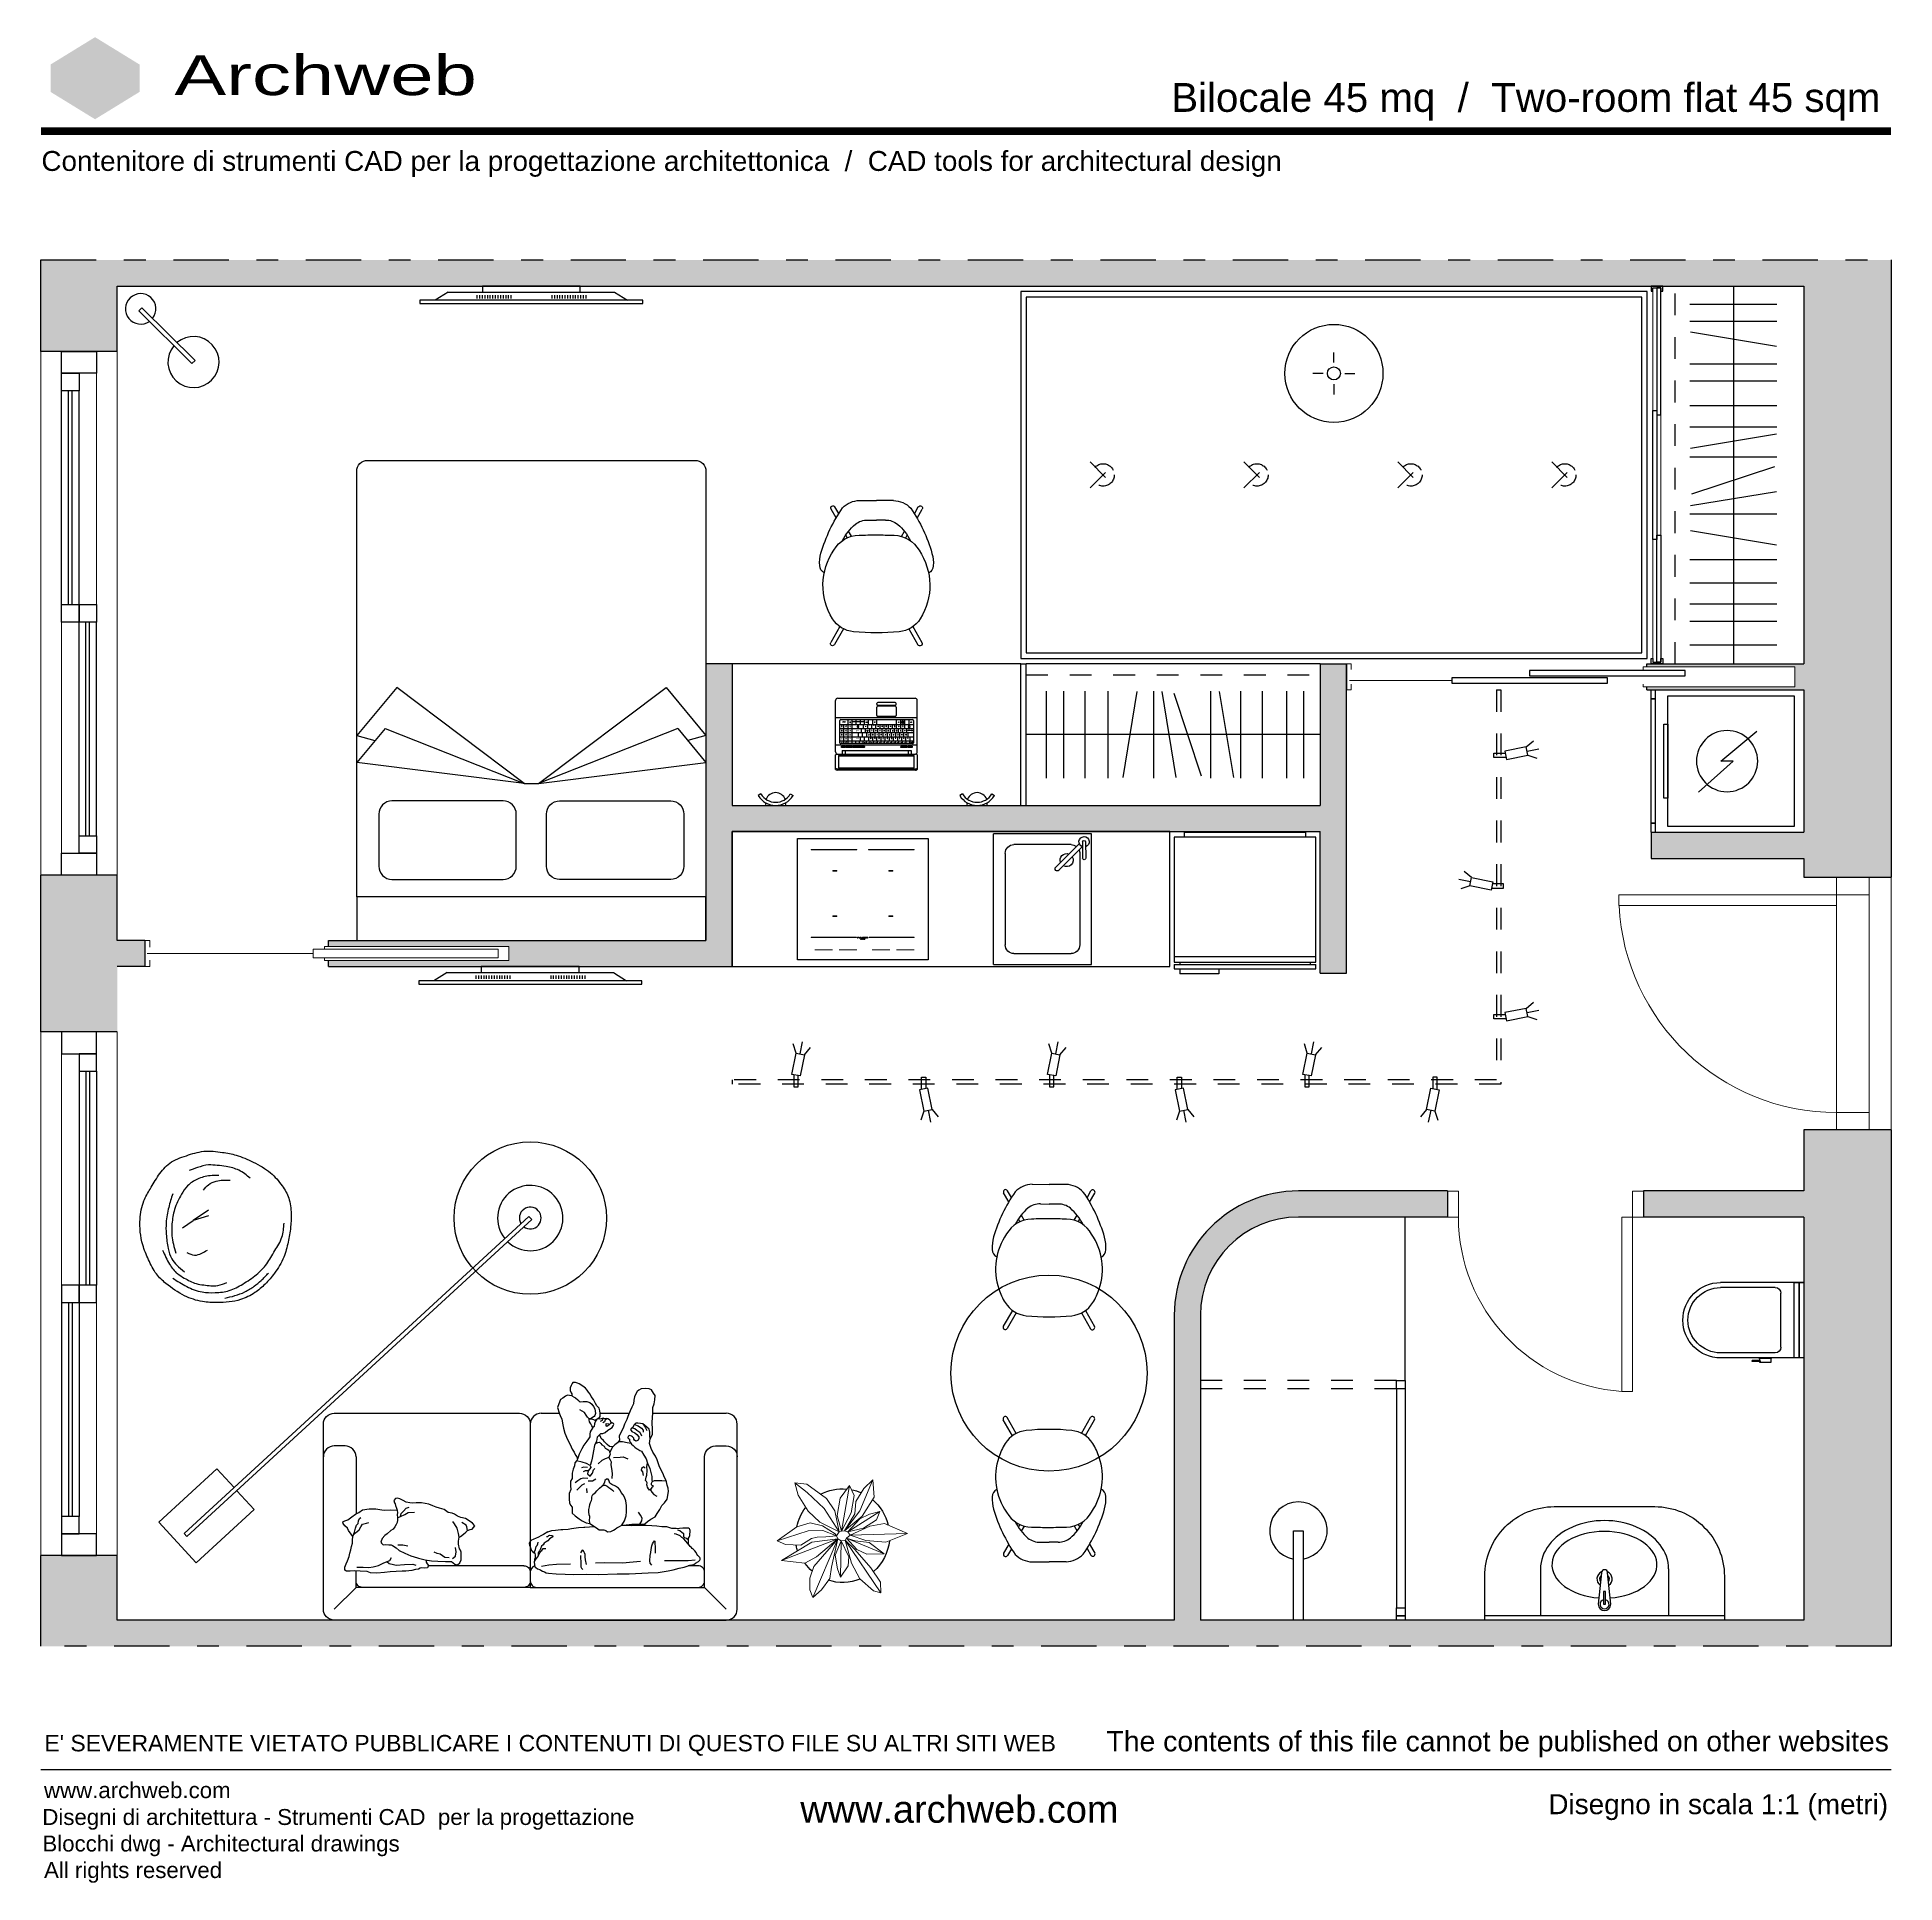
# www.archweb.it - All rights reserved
# Model space of a CAD drawing. Header units: millimetres. Extents: x 1263.84 to 1272.37, y 42.4 to 50.87.
import ezdxf
from ezdxf.enums import TextEntityAlignment as Align

# ---------------------------------------------------------------- set-up
doc = ezdxf.new("R2010")
doc.units = ezdxf.units.MM
for name, pattern in [('DASHED', [0.75, 0.5, -0.25]), ('TRATTEGGIATA2', [9.525, 6.35, -3.175]), ('TRATTOPUNTOX2', [50.8, 25.4, -12.7, 0, -12.7])]:
    doc.linetypes.add(name, pattern=pattern)
for name, color, linetype in [('Archweb - blocchi dwg gratis', 2, 'Continuous'), ('ARREDI attrezzature - furniture', 175, 'Continuous'), ('MURATURA sezioni - wall sections', 7, 'Continuous'), ('SEZIONI medie - small sections', 2, 'Continuous')]:
    doc.layers.add(name, color=color, linetype=linetype)
doc.layers.add('MURATURA tratteggi - hatch walls', color=7, linetype='Continuous', lineweight=40, true_color=0xa8a8a8)
doc.layers.add('PIANTA - plant', color=7, linetype='Continuous', lineweight=13, true_color=0x398830)
for name, color, linetype, lineweight in [('PORTE - doors', 252, 'Continuous', 5), ('PROIEZIONI - projections', 145, 'Continuous', 13), ('PROIEZIONI finissime - fine lines', 251, 'Continuous', 9), ('www.archweb.com', 2, 'Continuous', 5)]:
    doc.layers.add(name, color=color, linetype=linetype, lineweight=lineweight)
doc.layers.add('VETRATE sezioni - windows sections', color=7, linetype='Continuous', true_color=0x4d79ff)
doc.styles.add('AW', font='arial.ttf')
doc.styles.add('Romand', font='romand.shx', dxfattribs={"bigfont": '@extfont2.shx'})
doc.styles.get("Standard").update_dxf_attribs({"font": 'arial.ttf'})
doc.linetypes.add('BINARIO', pattern='A,3.81,[130,ltypeshp.shx,S=6.35,R=0,X=0,Y=0],3.81', length=7.62)

# ---------------------------------------------------------------- blocks, each defined once
blk = doc.blocks.new('computer hj63aw24')
at = {"layer": 'ARREDI attrezzature - furniture', "linetype": 'ByBlock'}
for p, q in [((0.4664, -6.906), (0.4664, -6.5514)), ((0.7129, -6.5414), (0.4764, -6.5414)), ((0.5563, -6.5414), (0.5563, -6.916)), ((0.5641, -6.8926), (0.5641, -6.5628)), ((0.5681, -6.5588), (0.6706, -6.5588)), ((0.5861, -6.8966), (0.5861, -6.5588)), ((0.6051, -6.8966), (0.6051, -6.5588)), ((0.6241, -6.8966), (0.6241, -6.5588)), ((0.6431, -6.8966), (0.6431, -6.5588)), ((0.6621, -6.8966), (0.6621, -6.5588)), ((0.6746, -6.5628), (0.6746, -6.8926)), ((0.6816, -6.5414), (0.6816, -6.916)), ((0.4856, -6.6422), (0.4856, -6.7222)), ((0.4939, -6.6372), (0.4906, -6.6372)), ((0.4989, -6.6422), (0.4989, -6.7222)), ((0.5024, -6.6422), (0.5024, -6.7222)), ((0.5074, -6.6372), (0.5457, -6.6372)), ((0.5507, -6.6422), (0.5507, -6.7222)), ((0.5861, -6.5786), (0.5641, -6.5786)), ((0.5861, -6.5976), (0.5641, -6.5976)), ((0.5861, -6.6166), (0.5641, -6.6166)), ((0.5861, -6.6356), (0.5641, -6.6356)), ((0.6051, -6.5976), (0.5861, -6.5976)), ((0.6051, -6.6166), (0.5861, -6.6166)), ((0.6051, -6.6356), (0.5861, -6.6356)), ((0.6241, -6.5886), (0.6051, -6.5886)), ((0.6241, -6.6076), (0.6051, -6.6076)), ((0.6241, -6.6265), (0.6051, -6.6265)), ((0.6241, -6.6455), (0.6051, -6.6455)), ((0.6431, -6.5832), (0.6241, -6.5832)), ((0.6431, -6.6022), (0.6241, -6.6022)), ((0.6431, -6.6211), (0.6241, -6.6211)), ((0.6431, -6.6401), (0.6241, -6.6401)), ((0.6621, -6.574), (0.6431, -6.574)), ((0.6621, -6.593), (0.6431, -6.593)), ((0.6621, -6.612), (0.6431, -6.612)), ((0.6621, -6.631), (0.6431, -6.631)), ((0.6621, -6.6499), (0.6431, -6.6499)), ((0.6746, -6.5754), (0.6621, -6.5754)), ((0.6746, -6.5926), (0.6621, -6.5926)), ((0.6746, -6.6088), (0.6621, -6.6088)), ((0.6746, -6.626), (0.6621, -6.626)), ((0.6746, -6.6417), (0.6621, -6.6417)), ((0.6921, -6.5735), (0.689, -6.5735)), ((0.7061, -6.8851), (0.7061, -6.5693)), ((0.7061, -6.5693), (0.7229, -6.5693)), ((0.7061, -6.5821), (0.7229, -6.5821)), ((0.4939, -6.7272), (0.4906, -6.7272)), ((0.5457, -6.7272), (0.5074, -6.7272)), ((0.5861, -6.7264), (0.5641, -6.7264)), ((0.6051, -6.6546), (0.5861, -6.6546)), ((0.6051, -6.6736), (0.5861, -6.6736)), ((0.6051, -6.6925), (0.5861, -6.6925)), ((0.6051, -6.7115), (0.5861, -6.7115)), ((0.6051, -6.7305), (0.5861, -6.7305)), ((0.6241, -6.6645), (0.6051, -6.6645)), ((0.6241, -6.6835), (0.6051, -6.6835)), ((0.6241, -6.7025), (0.6051, -6.7025)), ((0.6241, -6.7215), (0.6051, -6.7215)), ((0.6431, -6.6591), (0.6241, -6.6591)), ((0.6431, -6.6781), (0.6241, -6.6781)), ((0.6431, -6.6971), (0.6241, -6.6971)), ((0.6431, -6.7161), (0.6241, -6.7161)), ((0.6431, -6.735), (0.6241, -6.735)), ((0.6621, -6.6689), (0.6431, -6.6689)), ((0.6621, -6.6879), (0.6431, -6.6879)), ((0.6621, -6.7069), (0.6431, -6.7069)), ((0.6621, -6.7259), (0.6431, -6.7259)), ((0.6746, -6.6579), (0.6621, -6.6579)), ((0.6746, -6.6751), (0.6621, -6.6751)), ((0.6746, -6.6913), (0.6621, -6.6913)), ((0.6746, -6.707), (0.6621, -6.707)), ((0.6746, -6.7237), (0.6621, -6.7237)), ((0.5861, -6.7453), (0.5641, -6.7453)), ((0.5861, -6.7643), (0.5641, -6.7643)), ((0.5861, -6.7833), (0.5641, -6.7833)), ((0.5861, -6.8023), (0.5641, -6.8023)), ((0.5861, -6.8213), (0.5641, -6.8213)), ((0.5751, -6.7833), (0.5751, -6.8396)), ((0.6051, -6.7495), (0.5861, -6.7495)), ((0.6051, -6.7685), (0.5861, -6.7685)), ((0.6051, -6.7874), (0.5861, -6.7874)), ((0.6241, -6.7404), (0.6051, -6.7404)), ((0.6241, -6.7594), (0.6051, -6.7594)), ((0.6241, -6.7784), (0.6051, -6.7784)), ((0.6241, -6.7974), (0.6051, -6.7974)), ((0.6431, -6.754), (0.6241, -6.754)), ((0.6431, -6.773), (0.6241, -6.773)), ((0.6431, -6.792), (0.6241, -6.792)), ((0.6431, -6.811), (0.6241, -6.811)), ((0.6621, -6.7449), (0.6431, -6.7449)), ((0.6621, -6.7638), (0.6431, -6.7638)), ((0.6621, -6.7828), (0.6431, -6.7828)), ((0.6621, -6.8018), (0.6431, -6.8018)), ((0.6746, -6.7409), (0.6621, -6.7409)), ((0.6746, -6.7576), (0.6621, -6.7576)), ((0.6746, -6.7738), (0.6621, -6.7738)), ((0.6746, -6.7895), (0.6621, -6.7895)), ((0.6746, -6.8062), (0.6621, -6.8062)), ((0.6929, -6.7999), (0.6858, -6.7999)), ((0.6746, -6.8396), (0.5641, -6.8396)), ((0.6746, -6.8586), (0.5641, -6.8586)), ((0.6706, -6.8966), (0.5681, -6.8966)), ((0.6746, -6.8776), (0.5861, -6.8776)), ((0.6746, -6.8234), (0.6621, -6.8234)), ((0.7061, -6.8723), (0.7229, -6.8723)), ((0.7061, -6.8851), (0.7229, -6.8851)), ((0.7129, -6.916), (0.4764, -6.916))]:
    blk.add_line(p, q, dxfattribs=at)
for points in [[(0.6929, -6.5672), (0.6929, -6.5798, -0.414214), (0.6899, -6.5828), (0.6888, -6.5828, -0.414214), (0.6858, -6.5798), (0.6858, -6.5672, -0.414214), (0.6888, -6.5642), (0.6899, -6.5642, -0.414214)], [(0.6884, -6.5891), (0.6884, -6.6155, -0.414214), (0.6871, -6.6168), (0.6871, -6.6168, -0.414214), (0.6858, -6.6155), (0.6858, -6.5891, -0.414214), (0.6871, -6.5878), (0.6871, -6.5878, -0.414214)], [(0.6929, -6.5891), (0.6929, -6.6155, -0.414214), (0.6915, -6.6168), (0.6915, -6.6168, -0.414214), (0.6902, -6.6155), (0.6902, -6.5891, -0.414214), (0.6915, -6.5878), (0.6915, -6.5878, -0.414214)], [(0.6929, -6.7866), (0.6929, -6.832, -0.414214), (0.6899, -6.835), (0.6888, -6.835, -0.414214), (0.6858, -6.832), (0.6858, -6.7866, -0.414214), (0.6888, -6.7836), (0.6899, -6.7836, -0.414214)], [(0.6884, -6.84), (0.6884, -6.8664, -0.414214), (0.6871, -6.8678), (0.6871, -6.8678, -0.414214), (0.6858, -6.8664), (0.6858, -6.84, -0.414214), (0.6871, -6.8387), (0.6871, -6.8387, -0.414214)], [(0.6929, -6.8736), (0.6929, -6.8862, -0.414214), (0.6899, -6.8892), (0.6888, -6.8892, -0.414214), (0.6858, -6.8862), (0.6858, -6.8736, -0.414214), (0.6888, -6.8706), (0.6899, -6.8706, -0.414214)], [(0.6929, -6.84), (0.6929, -6.8664, -0.414214), (0.6915, -6.8678), (0.6915, -6.8678, -0.414214), (0.6902, -6.8664), (0.6902, -6.84, -0.414214), (0.6915, -6.8387), (0.6915, -6.8387, -0.414214)]]:
    blk.add_lwpolyline(points, format="xyb", close=True, dxfattribs=at)
for points in [[(0.7229, -6.909), (0.7229, -6.5484)], [(0.7264, -6.5414), (0.7927, -6.5414)], [(0.7314, -6.9026), (0.7314, -6.5548)], [(0.7901, -6.909), (0.7901, -6.5484)], [(0.7962, -6.5484), (0.7962, -6.909)], [(0.7927, -6.916), (0.7264, -6.916)]]:
    blk.add_lwpolyline(points, dxfattribs=at)
blk.add_lwpolyline([(0.7861, -6.5548), (0.7288, -6.5548), (0.7288, -6.9026), (0.7861, -6.9026), (0.7861, -6.5548)], close=True, dxfattribs=at)
at = {"layer": 'ARREDI attrezzature - furniture', "linetype": 'ByBlock', "lineweight": -2}
for points in [[(0.5755, -6.6121, -0.279065), (0.5757, -6.6075), (0.5717, -6.6063, 0.279065), (0.5714, -6.6109)], [(0.5761, -6.6069, 0.301668), (0.5764, -6.6023), (0.5724, -6.6011, -0.301668), (0.572, -6.6057)], [(0.5802, -6.6135, -0.279065), (0.5805, -6.6089), (0.5764, -6.6077, 0.279065), (0.5761, -6.6123)], [(0.5809, -6.6083, 0.301668), (0.5812, -6.6037), (0.5771, -6.6025, -0.301668), (0.5768, -6.6071)]]:
    blk.add_lwpolyline(points, format="xyb", close=True, dxfattribs=at)
for points, format in [([(0.5958, -6.5792), (0.5898, -6.5792, -0.414214), (0.5896, -6.579), (0.5896, -6.5774, -0.414214), (0.5898, -6.5772), (0.5958, -6.5772), (0.5958, -6.5744, -0.606815), (0.5961, -6.5743), (0.6015, -6.578, -0.520567), (0.6015, -6.5784), (0.5961, -6.5821, -0.606815), (0.5958, -6.582), (0.5958, -6.5792)], "xyb"), ([(0.629, -6.5717, 0.0005, 0.0005, 0), (0.629, -6.5768, 0.004, 0, 0), (0.629, -6.5806, 0, 0, 0)], "xyseb"), ([(0.6382, -6.5806, 0.0005, 0.0005, 0), (0.6382, -6.5755, 0.004, 0, 0), (0.6382, -6.5717, 0, 0, 0)], "xyseb"), ([(0.5724, -6.8118, 0.00035, 0.00035, 0), (0.5689, -6.8118, 0.0028, 0, 0), (0.5662, -6.8118, 0, 0, 0)], "xyseb"), ([(0.5696, -6.7961, 0.00035, 0.00035, 0), (0.5696, -6.7926, 0.0028, 0, 0), (0.5696, -6.7899, 0, 0, 0)], "xyseb"), ([(0.5778, -6.8118, 0.00035, 0.00035, 0), (0.5813, -6.8118, 0.0028, 0, 0), (0.584, -6.8118, 0, 0, 0)], "xyseb"), ([(0.5958, -6.8145), (0.5898, -6.8145, -0.414214), (0.5896, -6.8143), (0.5896, -6.8127, -0.414214), (0.5898, -6.8125), (0.5958, -6.8125), (0.5958, -6.8098, -0.606815), (0.5961, -6.8096), (0.6015, -6.8134, -0.520567), (0.6015, -6.8137), (0.5961, -6.8174, -0.606815), (0.5958, -6.8173), (0.5958, -6.8145)], "xyb"), ([(0.6202, -6.8204, 0.001, 0.001, 0), (0.613, -6.8204, 0.001, 0.001, 0), (0.613, -6.8138, 0.004, 0, 0), (0.613, -6.8079, 0, 0, 0)], "xyseb"), ([(0.6526, -6.8221, 0.001, 0.001, 0), (0.6526, -6.8138, 0.003, 0, 0), (0.6526, -6.8079, 0, 0, 0)], "xyseb"), ([(0.5696, -6.8274, 0.00035, 0.00035, 0), (0.5696, -6.831, 0.0028, 0, 0), (0.5696, -6.8337, 0, 0, 0)], "xyseb")]:
    blk.add_lwpolyline(points, format=format, dxfattribs=at)
at = {"layer": 'ARREDI attrezzature - furniture', "linetype": 'ByBlock', "lineweight": -2, "const_width": 0.0005}
for points in [[(0.6269, -6.5806), (0.6311, -6.5806)], [(0.6361, -6.5717), (0.6403, -6.5717)]]:
    blk.add_lwpolyline(points, dxfattribs=at)
at = {"layer": 'ARREDI attrezzature - furniture', "linetype": 'ByBlock', "lineweight": -2}
for points in [[(0.6121, -6.7706), (0.6164, -6.7675), (0.6121, -6.7675), (0.6121, -6.7672), (0.6171, -6.7672), (0.6128, -6.7703), (0.6171, -6.7703), (0.6171, -6.7706), (0.6121, -6.7706)], [(0.6176, -6.7675), (0.6181, -6.7679), (0.6181, -6.7685), (0.6176, -6.7693), (0.6176, -6.7699), (0.6178, -6.7701), (0.6178, -6.7703), (0.6173, -6.7699), (0.6173, -6.7693), (0.6178, -6.7685), (0.6178, -6.7679), (0.6176, -6.7677), (0.6176, -6.7675)]]:
    blk.add_lwpolyline(points, close=True, dxfattribs=at)
at = {"layer": 'ARREDI attrezzature - furniture', "linetype": 'ByBlock'}
blk.add_lwpolyline([(0.6929, -6.8136, -0.414214), (0.6899, -6.8166), (0.6888, -6.8166, -0.414214), (0.6858, -6.8136)], format="xyb", dxfattribs=at)
blk.add_circle((0.689, -6.5735), 0.00155, dxfattribs=at)
for centre, radius, start, end in [((0.4764, -6.5514), 0.01, 90, 180), ((0.5681, -6.5628), 0.004, 90, 180), ((0.6706, -6.5628), 0.004, 0, 90), ((0.7129, -6.5514), 0.01, 0, 90), ((0.4906, -6.6422), 0.005, 90, 180), ((0.4939, -6.6422), 0.005, 0, 90), ((0.5074, -6.6422), 0.005, 90, 180), ((0.5457, -6.6422), 0.005, 0, 90), ((0.4906, -6.7222), 0.005, 180, 270), ((0.4939, -6.7222), 0.005, 270, 0), ((0.5074, -6.7222), 0.005, 180, 270), ((0.5457, -6.7222), 0.005, 270, 0), ((0.4764, -6.906), 0.01, 180, 270), ((0.5681, -6.8926), 0.004, 180, 270), ((0.6706, -6.8926), 0.004, 270, 0), ((0.7129, -6.906), 0.01, 270, 0)]:
    blk.add_arc(centre, radius, start, end, dxfattribs=at)
for centre, major_axis, start_param, end_param in [((0.7264, -6.5484), (0, 0.007), 0, 1.570796), ((0.7866, -6.5484), (0, -0.007), 1.570796, 3.141593), ((0.7927, -6.5484), (0, -0.007), 1.570796, 3.141593), ((0.7866, -6.909), (0, 0.007), 3.141593, 4.712389), ((0.7927, -6.909), (0, 0.007), 3.141593, 4.712389)]:
    blk.add_ellipse(centre, major_axis=major_axis, ratio=0.5, start_param=start_param, end_param=end_param, dxfattribs=at)
at = {"layer": 'ARREDI attrezzature - furniture', "linetype": 'ByBlock', "extrusion": (0, 0, -1)}
blk.add_ellipse((0.7264, -6.909), major_axis=(0, -0.007), ratio=0.5, start_param=0, end_param=1.570796, dxfattribs=at)
at = {"layer": 'ARREDI attrezzature - furniture', "linetype": 'ByBlock', "lineweight": -2, "style": 'Romand'}
for s, height, p in [('Ctrl', 0.0035, (0.5766, -6.5691)), ('Cap Lock', 0.0035, (0.6146, -6.5737)), ('Alt', 0.0035, (0.5766, -6.6261)), ('Z', 0.005, (0.5956, -6.6071)), ('X', 0.005, (0.5956, -6.6261)), ('C', 0.005, (0.5956, -6.6451)), ('A', 0.005, (0.6146, -6.5981)), ('S', 0.005, (0.6146, -6.617)), ('D', 0.005, (0.6146, -6.636)), ('Q', 0.005, (0.6336, -6.5927)), ('W', 0.005, (0.6336, -6.6116)), ('E', 0.005, (0.6336, -6.6306)), ('R', 0.005, (0.6336, -6.6496)), ('1', 0.005, (0.6494, -6.5835)), ('2', 0.005, (0.6494, -6.6025)), ('3', 0.005, (0.6494, -6.6215)), ('4', 0.005, (0.6494, -6.6404)), ('Alt', 0.0035, (0.5766, -6.7359)), ('V', 0.005, (0.5956, -6.6641)), ('B', 0.005, (0.5956, -6.683)), ('N', 0.005, (0.5956, -6.702)), ('M', 0.005, (0.5956, -6.721)), ('F', 0.005, (0.6146, -6.655)), ('G', 0.005, (0.6146, -6.674)), ('H', 0.005, (0.6146, -6.693)), ('J', 0.005, (0.6146, -6.712)), ('K', 0.005, (0.6146, -6.7309)), ('T', 0.005, (0.6336, -6.6686)), ('Y', 0.005, (0.6336, -6.6876)), ('U', 0.005, (0.6336, -6.7066)), ('I', 0.005, (0.6336, -6.7255)), ('5', 0.005, (0.6494, -6.6594)), ('6', 0.005, (0.6494, -6.6784)), ('7', 0.005, (0.6494, -6.6974)), ('8', 0.005, (0.6494, -6.7164)), ('9', 0.005, (0.6494, -6.7354)), ('Ctrl', 0.0035, (0.5766, -6.7738)), (',', 0.005, (0.5956, -6.74)), ('.', 0.005, (0.5956, -6.759)), ('-', 0.005, (0.5956, -6.7779)), ('L', 0.005, (0.6146, -6.7499)), ('O', 0.005, (0.6336, -6.7445)), ('P', 0.005, (0.6336, -6.7635)), ('0', 0.005, (0.6494, -6.7543)), ('Enter', 0.0035, (0.5751, -6.8776)), ('0', 0.005, (0.5766, -6.8491)), ('1', 0.005, (0.5956, -6.8491)), ('2', 0.005, (0.5956, -6.8681)), ('3', 0.005, (0.5956, -6.8871)), ('4', 0.005, (0.6146, -6.8491)), ('5', 0.005, (0.6146, -6.8681)), ('6', 0.005, (0.6146, -6.8871)), ('7', 0.005, (0.6336, -6.8491)), ('8', 0.005, (0.6336, -6.8681)), ('9', 0.005, (0.6336, -6.8871)), ('.', 0.005, (0.6526, -6.8491)), ('+', 0.005, (0.6526, -6.8681)), ('-', 0.005, (0.6526, -6.8871)), ('/', 0.005, (0.6683, -6.8681)), ('*', 0.005, (0.6683, -6.8871))]:
    blk.add_text(s, height=height, rotation=270, dxfattribs=at).set_placement(p, align=Align.MIDDLE_CENTER)
for s, height, p in [('Esc', 0.004, (0.6706, -6.5614)), ('F1', 0.0035, (0.6706, -6.5948)), ('F2', 0.0035, (0.6706, -6.611)), ('F3', 0.0035, (0.6706, -6.6282)), ('F4', 0.0035, (0.6706, -6.6439)), ('F5', 0.0035, (0.6706, -6.6601)), ('F6', 0.0035, (0.6706, -6.6773)), ('F7', 0.0035, (0.6706, -6.6935)), ('F8', 0.0035, (0.6706, -6.7092)), ('F9', 0.0035, (0.6706, -6.7259)), ('F10', 0.0035, (0.6706, -6.7431)), ('F11', 0.0035, (0.6706, -6.7598)), ('F12', 0.0035, (0.6706, -6.776))]:
    blk.add_text(s, height=height, rotation=270, dxfattribs=at).set_placement(p, align=Align.MIDDLE_LEFT)
blk = doc.blocks.new('frigorifero - refrigerator - hi78aw25')
at = {"layer": 'ARREDI attrezzature - furniture'}
for p, q in [((0.325, -0.0223), (-0.325, -0.0223)), ((-0.325, -0.0223), (-0.325, -0.5972)), ((0.325, -0.5972), (0.325, -0.0223)), ((-0.325, -0.5709), (0.325, -0.5709)), ((-0.325, -0.5972), (0.325, -0.5972)), ((-0.325, -0.6081), (0.325, -0.6081)), ((-0.325, -0.6081), (-0.325, -0.6281)), ((-0.325, -0.6281), (0.325, -0.6281)), ((-0.3, -0.5972), (-0.3, -0.6081)), ((-0.3, -0.6281), (-0.3, -0.65)), ((-0.1205, -0.65), (-0.3, -0.65)), ((-0.1205, -0.6281), (-0.1205, -0.65)), ((0.3, -0.6081), (0.3, -0.5972)), ((0.325, -0.6281), (0.325, -0.6081))]:
    blk.add_line(p, q, dxfattribs=at)
blk.add_lwpolyline([(-0.2779, 0), (0.2779, 0), (0.2779, -0.0223), (-0.2779, -0.0223)], close=True, dxfattribs=at)
blk = doc.blocks.new('lavabo cucina - kitchen sink - hs81aw25')
at = {"layer": 'ARREDI attrezzature - furniture'}
for p, q in [((314.2625, 711.6471), (314.2625, 712.2471)), ((314.2625, 712.2471), (314.7125, 712.2471)), ((314.7125, 711.6471), (314.7125, 712.2471)), ((314.2893, 712.2098), (314.2892, 712.1348)), ((314.3033, 712.2098), (314.3032, 712.1348)), ((314.3033, 712.1858), (314.3049, 712.1874)), ((314.3046, 712.1873), (314.4125, 712.0792)), ((314.3163, 712.1571), (314.3163, 711.7371)), ((314.3188, 712.2014), (314.4266, 712.0933)), ((314.3563, 712.1971), (314.6187, 712.1971)), ((314.6587, 712.1571), (314.6587, 711.7371)), ((314.7125, 711.6471), (314.2625, 711.6471)), ((314.6187, 711.6971), (314.3563, 711.6971))]:
    blk.add_line(p, q, dxfattribs=at)
for centre, radius, start, end in [((314.2963, 712.2098), 0.0239, 286.92911, 252.92126), ((314.2963, 712.2098), 0.007, 359.92518, 179.92518), ((314.2962, 712.1348), 0.007, 179.92518, 359.92518), ((314.3563, 712.1571), 0.04, 157.44587, 180), ((314.3563, 712.1571), 0.04, 90, 128.20717), ((314.3767, 712.1259), 0.03, 149.74996, 300.10041), ((314.3767, 712.1259), 0.03, 339.18047, 110.6699), ((314.6187, 712.1571), 0.04, 0, 90), ((314.4195, 712.0862), 0.01, 224.92518, 44.92518), ((314.3563, 711.7371), 0.04, 180, 270), ((314.6187, 711.7371), 0.04, 270, 0)]:
    blk.add_arc(centre, radius, start, end, dxfattribs=at)
blk = doc.blocks.new('piano cottura induzione - induction hob - rj42aw25')
at = {"layer": 'ARREDI attrezzature - furniture', "linetype": 'Continuous', "lineweight": 0}
for p, q in [((323.328, 617.697), (322.728, 617.697)), ((322.728, 617.1398), (322.728, 617.697)), ((322.7918, 617.6466), (323.001, 617.6466)), ((322.7918, 617.6442), (322.7918, 617.6466)), ((322.7918, 617.6442), (323.001, 617.6442)), ((323.001, 617.6442), (323.001, 617.6466)), ((323.055, 617.6466), (323.2641, 617.6466)), ((323.055, 617.6442), (323.055, 617.6466)), ((323.055, 617.6442), (323.2641, 617.6442)), ((323.2641, 617.6442), (323.2641, 617.6466)), ((323.328, 617.1398), (323.328, 617.697)), ((322.8898, 617.5497), (322.9091, 617.5497)), ((322.8898, 617.5465), (322.8898, 617.5497)), ((322.9091, 617.5465), (322.9091, 617.5497)), ((323.1469, 617.5497), (323.1662, 617.5497)), ((323.1469, 617.5465), (323.1469, 617.5497)), ((323.1662, 617.5465), (323.1662, 617.5497)), ((322.8898, 617.5465), (322.9091, 617.5465)), ((323.1469, 617.5465), (323.1662, 617.5465)), ((322.8898, 617.3418), (322.9091, 617.3418)), ((322.8898, 617.3386), (322.8898, 617.3418)), ((322.8898, 617.3386), (322.9091, 617.3386)), ((322.9091, 617.3386), (322.9091, 617.3418)), ((323.1469, 617.3418), (323.1662, 617.3418)), ((323.1469, 617.3386), (323.1469, 617.3418)), ((323.1469, 617.3386), (323.1662, 617.3386)), ((323.1662, 617.3386), (323.1662, 617.3418)), ((322.7918, 617.2441), (322.9988, 617.2441)), ((322.7918, 617.2416), (322.7918, 617.2441)), ((322.7918, 617.2416), (322.9988, 617.2416)), ((322.9988, 617.2416), (322.9988, 617.2441)), ((323.009, 617.2441), (323.0039, 617.2441)), ((323.0039, 617.2393), (323.0039, 617.2441)), ((323.0039, 617.2393), (323.0054, 617.2393)), ((323.0054, 617.2421), (323.0054, 617.243)), ((323.0054, 617.243), (323.009, 617.243)), ((323.0054, 617.2421), (323.009, 617.2421)), ((323.0054, 617.2393), (323.0054, 617.2413)), ((323.0054, 617.2413), (323.009, 617.2413)), ((323.009, 617.243), (323.009, 617.2441)), ((323.009, 617.2413), (323.009, 617.2421)), ((323.0105, 617.2441), (323.012, 617.2441)), ((323.0105, 617.2414), (323.0105, 617.2441)), ((323.0105, 617.2414), (323.0106, 617.2411)), ((323.0106, 617.2411), (323.0106, 617.2409)), ((323.0106, 617.2409), (323.0106, 617.2407)), ((323.0106, 617.2407), (323.0107, 617.2406)), ((323.0107, 617.2406), (323.0108, 617.2404)), ((323.0108, 617.2404), (323.0109, 617.2403)), ((323.0109, 617.2403), (323.011, 617.2401)), ((323.011, 617.2401), (323.0112, 617.24)), ((323.0112, 617.24), (323.0113, 617.2399)), ((323.0113, 617.2399), (323.0116, 617.2398)), ((323.0116, 617.2398), (323.0119, 617.2396)), ((323.0122, 617.2395), (323.0119, 617.2396)), ((323.012, 617.2414), (323.012, 617.2441)), ((323.012, 617.2413), (323.012, 617.2414)), ((323.012, 617.2413), (323.0121, 617.2411)), ((323.0121, 617.241), (323.0121, 617.2411)), ((323.0121, 617.2411), (323.0121, 617.2411)), ((323.0121, 617.2409), (323.0121, 617.241)), ((323.0122, 617.2408), (323.0121, 617.2409)), ((323.0122, 617.2408), (323.0123, 617.2407)), ((323.0122, 617.2408), (323.0122, 617.2408)), ((323.0122, 617.2395), (323.0128, 617.2394)), ((323.0124, 617.2406), (323.0123, 617.2407)), ((323.0125, 617.2405), (323.0124, 617.2406)), ((323.0127, 617.2405), (323.0125, 617.2405)), ((323.0129, 617.2404), (323.0127, 617.2405)), ((323.0128, 617.2394), (323.0136, 617.2393)), ((323.0129, 617.2404), (323.0131, 617.2403)), ((323.0136, 617.2403), (323.0131, 617.2403)), ((323.0136, 617.2403), (323.0144, 617.2402)), ((323.0136, 617.2393), (323.0144, 617.2393)), ((323.015, 617.2402), (323.0144, 617.2402)), ((323.0144, 617.2393), (323.0154, 617.2393)), ((323.0154, 617.2403), (323.015, 617.2402)), ((323.0158, 617.2404), (323.0154, 617.2403)), ((323.0154, 617.2393), (323.0161, 617.2394)), ((323.016, 617.2405), (323.0158, 617.2404)), ((323.0163, 617.2406), (323.016, 617.2405)), ((323.0161, 617.2394), (323.0166, 617.2395)), ((323.0164, 617.2406), (323.0163, 617.2406)), ((323.0165, 617.2407), (323.0164, 617.2406)), ((323.0166, 617.2408), (323.0165, 617.2407)), ((323.0167, 617.2409), (323.0166, 617.2408)), ((323.017, 617.2397), (323.0166, 617.2395)), ((323.0168, 617.241), (323.0167, 617.241)), ((323.0167, 617.241), (323.0167, 617.2409)), ((323.0183, 617.2441), (323.0168, 617.2441)), ((323.0168, 617.2441), (323.0168, 617.2414)), ((323.0168, 617.2413), (323.0168, 617.2414)), ((323.0168, 617.2413), (323.0168, 617.2412)), ((323.0168, 617.2412), (323.0168, 617.2412)), ((323.0168, 617.2412), (323.0168, 617.2411)), ((323.0168, 617.2411), (323.0168, 617.241)), ((323.017, 617.2397), (323.0173, 617.2398)), ((323.0173, 617.2398), (323.0175, 617.2399)), ((323.0175, 617.2399), (323.0178, 617.2401)), ((323.0178, 617.2401), (323.0179, 617.2402)), ((323.018, 617.2403), (323.0179, 617.2402)), ((323.0179, 617.2327), (323.0184, 617.236)), ((323.0179, 617.2327), (323.0183, 617.2327)), ((323.018, 617.2403), (323.0181, 617.2405)), ((323.0181, 617.2405), (323.0182, 617.2406)), ((323.0182, 617.2406), (323.0183, 617.2408)), ((323.0183, 617.2413), (323.0183, 617.2441)), ((323.0183, 617.2411), (323.0183, 617.2413)), ((323.0183, 617.2411), (323.0183, 617.241)), ((323.0183, 617.2408), (323.0183, 617.241)), ((323.0186, 617.2349), (323.0183, 617.2327)), ((323.0184, 617.236), (323.0185, 617.236)), ((323.0185, 617.236), (323.02, 617.2334)), ((323.0199, 617.2327), (323.0186, 617.2349)), ((323.0213, 617.2441), (323.0198, 617.2441)), ((323.0198, 617.2441), (323.0198, 617.2393)), ((323.0198, 617.2393), (323.025, 617.2393)), ((323.0199, 617.2327), (323.0201, 617.2327)), ((323.0215, 617.236), (323.02, 617.2334)), ((323.0214, 617.2349), (323.0201, 617.2327)), ((323.0213, 617.2403), (323.0213, 617.2441)), ((323.0213, 617.2403), (323.025, 617.2403)), ((323.0217, 617.2327), (323.0214, 617.2349)), ((323.0215, 617.236), (323.0217, 617.236)), ((323.0217, 617.236), (323.0222, 617.2327)), ((323.0222, 617.2327), (323.0217, 617.2327)), ((323.0228, 617.236), (323.0232, 617.236)), ((323.0228, 617.236), (323.0228, 617.2327)), ((323.0232, 617.2327), (323.0228, 617.2327)), ((323.0232, 617.236), (323.0232, 617.2327)), ((323.0245, 617.236), (323.024, 617.236)), ((323.0241, 617.2327), (323.024, 617.236)), ((323.0259, 617.2327), (323.0241, 617.2327)), ((323.0245, 617.236), (323.0245, 617.2331)), ((323.0245, 617.2331), (323.0259, 617.2331)), ((323.025, 617.2393), (323.025, 617.2403)), ((323.0259, 617.2422), (323.0258, 617.2421)), ((323.0258, 617.2421), (323.0258, 617.2419)), ((323.0258, 617.2419), (323.0258, 617.2418)), ((323.0258, 617.2418), (323.0258, 617.2416)), ((323.0258, 617.2415), (323.0258, 617.2416)), ((323.0258, 617.2415), (323.0258, 617.2413)), ((323.0258, 617.2413), (323.0259, 617.2412)), ((323.026, 617.2425), (323.0259, 617.2424)), ((323.0259, 617.2422), (323.0259, 617.2424)), ((323.0259, 617.2412), (323.0259, 617.241)), ((323.0259, 617.241), (323.026, 617.2409)), ((323.0259, 617.2331), (323.0259, 617.2327)), ((323.0261, 617.2427), (323.026, 617.2425)), ((323.026, 617.2409), (323.0261, 617.2407)), ((323.0263, 617.2428), (323.0261, 617.2427)), ((323.0261, 617.2407), (323.0263, 617.2405)), ((323.0261, 617.2327), (323.0279, 617.236)), ((323.0261, 617.2327), (323.0266, 617.2327)), ((323.0265, 617.243), (323.0263, 617.2428)), ((323.0264, 617.2404), (323.0263, 617.2405)), ((323.0264, 617.2404), (323.0267, 617.2402)), ((323.0267, 617.2432), (323.0265, 617.243)), ((323.0266, 617.2327), (323.0272, 617.2338)), ((323.0269, 617.2434), (323.0267, 617.2432)), ((323.0267, 617.2402), (323.027, 617.24)), ((323.0269, 617.2434), (323.0271, 617.2435)), ((323.0273, 617.2398), (323.027, 617.24)), ((323.0274, 617.2436), (323.0271, 617.2435)), ((323.0288, 617.2338), (323.0272, 617.2338)), ((323.0273, 617.2398), (323.0277, 617.2396)), ((323.0279, 617.2438), (323.0274, 617.2436)), ((323.0274, 617.2341), (323.0279, 617.2352)), ((323.0274, 617.2341), (323.0286, 617.2341)), ((323.0277, 617.2421), (323.0278, 617.2422)), ((323.0277, 617.242), (323.0277, 617.2421)), ((323.0277, 617.2419), (323.0277, 617.242)), ((323.0277, 617.2418), (323.0277, 617.2419)), ((323.0277, 617.2416), (323.0277, 617.2418)), ((323.0277, 617.2415), (323.0277, 617.2416)), ((323.0277, 617.2414), (323.0277, 617.2415)), ((323.0277, 617.2414), (323.0278, 617.2413)), ((323.0277, 617.2396), (323.0282, 617.2395)), ((323.0278, 617.2423), (323.0278, 617.2422)), ((323.0278, 617.2423), (323.0279, 617.2423)), ((323.0278, 617.2412), (323.0278, 617.2413)), ((323.0279, 617.2411), (323.0278, 617.2412)), ((323.0284, 617.2439), (323.0279, 617.2438)), ((323.0279, 617.2423), (323.028, 617.2424)), ((323.028, 617.2409), (323.0279, 617.2411)), ((323.028, 617.236), (323.0279, 617.236)), ((323.028, 617.2352), (323.0279, 617.2352)), ((323.028, 617.2424), (323.0281, 617.2425)), ((323.0281, 617.2408), (323.028, 617.2409)), ((323.0298, 617.2327), (323.028, 617.236)), ((323.0286, 617.2341), (323.028, 617.2352)), ((323.0282, 617.2426), (323.0281, 617.2425)), ((323.0281, 617.2408), (323.0282, 617.2407)), ((323.0282, 617.2426), (323.0283, 617.2427)), ((323.0284, 617.2406), (323.0282, 617.2407)), ((323.0282, 617.2395), (323.0287, 617.2394)), ((323.0283, 617.2427), (323.0285, 617.2428)), ((323.0289, 617.244), (323.0284, 617.2439)), ((323.0286, 617.2405), (323.0284, 617.2406)), ((323.0288, 617.2429), (323.0285, 617.2428)), ((323.0288, 617.2404), (323.0286, 617.2405)), ((323.0294, 617.2393), (323.0287, 617.2394)), ((323.0288, 617.2429), (323.0291, 617.243)), ((323.0288, 617.2404), (323.0291, 617.2403)), ((323.0288, 617.2338), (323.0294, 617.2327)), ((323.0295, 617.2441), (323.0289, 617.244)), ((323.0291, 617.243), (323.0294, 617.2431)), ((323.0291, 617.2403), (323.0293, 617.2403)), ((323.0295, 617.2403), (323.0293, 617.2403)), ((323.0296, 617.2431), (323.0294, 617.2431)), ((323.0294, 617.2393), (323.0298, 617.2393)), ((323.0294, 617.2327), (323.0298, 617.2327)), ((323.0302, 617.2441), (323.0295, 617.2441)), ((323.0295, 617.2403), (323.0296, 617.2403)), ((323.0296, 617.2431), (323.0298, 617.2431)), ((323.0298, 617.2403), (323.0296, 617.2403)), ((323.0308, 617.243), (323.0298, 617.2431)), ((323.0301, 617.2403), (323.0298, 617.2403)), ((323.0298, 617.2393), (323.0302, 617.2393)), ((323.0301, 617.2403), (323.0303, 617.2403)), ((323.0302, 617.2441), (323.0314, 617.244)), ((323.0302, 617.2393), (323.0308, 617.2393)), ((323.0307, 617.2403), (323.0303, 617.2403)), ((323.0303, 617.236), (323.0303, 617.2327)), ((323.0303, 617.236), (323.0305, 617.236)), ((323.0303, 617.2327), (323.0308, 617.2327)), ((323.0329, 617.2335), (323.0305, 617.236)), ((323.0313, 617.2403), (323.0307, 617.2403)), ((323.0308, 617.243), (323.0317, 617.2429)), ((323.0308, 617.2393), (323.0316, 617.2394)), ((323.0308, 617.2327), (323.0308, 617.2351)), ((323.0308, 617.2351), (323.0332, 617.2327)), ((323.0315, 617.2404), (323.0313, 617.2403)), ((323.0323, 617.2438), (323.0314, 617.244)), ((323.0315, 617.2418), (323.0332, 617.2418)), ((323.0315, 617.2418), (323.0315, 617.2404)), ((323.0316, 617.2394), (323.0332, 617.2397)), ((323.0332, 617.2426), (323.0317, 617.2429)), ((323.0332, 617.2437), (323.0323, 617.2438)), ((323.0334, 617.236), (323.0329, 617.236)), ((323.0329, 617.2335), (323.0329, 617.236)), ((323.0332, 617.2437), (323.0332, 617.2426)), ((323.0332, 617.2397), (323.0332, 617.2418)), ((323.0332, 617.2327), (323.0334, 617.2327)), ((323.0334, 617.2327), (323.0334, 617.236)), ((323.0341, 617.2348), (323.034, 617.2344)), ((323.034, 617.2344), (323.0341, 617.2339)), ((323.0343, 617.2353), (323.0341, 617.2348)), ((323.0341, 617.2339), (323.0343, 617.2334)), ((323.0347, 617.2356), (323.0343, 617.2353)), ((323.0343, 617.2334), (323.0346, 617.2331)), ((323.0345, 617.2344), (323.0346, 617.2347)), ((323.0345, 617.2344), (323.0345, 617.234)), ((323.0345, 617.234), (323.0347, 617.2336)), ((323.0347, 617.2351), (323.0346, 617.2347)), ((323.0346, 617.2331), (323.0351, 617.2328)), ((323.0348, 617.2422), (323.0347, 617.242)), ((323.0347, 617.2419), (323.0347, 617.242)), ((323.0347, 617.2417), (323.0347, 617.2419)), ((323.0347, 617.2417), (323.0347, 617.2415)), ((323.0347, 617.2415), (323.0347, 617.2413)), ((323.0347, 617.2413), (323.0348, 617.2411)), ((323.0351, 617.2359), (323.0347, 617.2356)), ((323.035, 617.2353), (323.0347, 617.2351)), ((323.0347, 617.2336), (323.035, 617.2334)), ((323.0349, 617.2426), (323.0348, 617.2424)), ((323.0348, 617.2424), (323.0348, 617.2422)), ((323.0349, 617.2409), (323.0348, 617.2411)), ((323.035, 617.2427), (323.0349, 617.2426)), ((323.0349, 617.2409), (323.035, 617.2407)), ((323.0352, 617.2429), (323.035, 617.2427)), ((323.035, 617.2407), (323.0351, 617.2406)), ((323.0353, 617.2355), (323.035, 617.2353)), ((323.035, 617.2334), (323.0353, 617.2332)), ((323.0351, 617.2406), (323.0352, 617.2404)), ((323.0356, 617.236), (323.0351, 617.2359)), ((323.0351, 617.2328), (323.0355, 617.2327)), ((323.0353, 617.243), (323.0352, 617.2429)), ((323.0352, 617.2404), (323.0355, 617.2402)), ((323.0355, 617.2432), (323.0353, 617.243)), ((323.0357, 617.2356), (323.0353, 617.2355)), ((323.0353, 617.2332), (323.0357, 617.2331)), ((323.0355, 617.2432), (323.0358, 617.2434)), ((323.0355, 617.2402), (323.0357, 617.24)), ((323.0355, 617.2327), (323.036, 617.2326)), ((323.036, 617.236), (323.0356, 617.236)), ((323.0357, 617.24), (323.036, 617.2399)), ((323.036, 617.2356), (323.0357, 617.2356)), ((323.0357, 617.2331), (323.036, 617.233)), ((323.0362, 617.2436), (323.0358, 617.2434)), ((323.036, 617.2399), (323.0364, 617.2397)), ((323.036, 617.236), (323.0365, 617.236)), ((323.0364, 617.2356), (323.036, 617.2356)), ((323.036, 617.233), (323.0364, 617.2331)), ((323.036, 617.2326), (323.0365, 617.2327)), ((323.0368, 617.2438), (323.0362, 617.2436)), ((323.0364, 617.2397), (323.0367, 617.2396)), ((323.0368, 617.2355), (323.0364, 617.2356)), ((323.0364, 617.2331), (323.0368, 617.2332)), ((323.037, 617.2359), (323.0365, 617.236)), ((323.0365, 617.2327), (323.037, 617.2328)), ((323.0367, 617.2421), (323.0366, 617.242)), ((323.0366, 617.242), (323.0366, 617.2419)), ((323.0366, 617.2419), (323.0366, 617.2418)), ((323.0366, 617.2417), (323.0366, 617.2418)), ((323.0366, 617.2417), (323.0366, 617.2416)), ((323.0366, 617.2416), (323.0366, 617.2415)), ((323.0366, 617.2415), (323.0367, 617.2413)), ((323.0368, 617.2423), (323.0367, 617.2422)), ((323.0367, 617.2422), (323.0367, 617.2421)), ((323.0367, 617.2413), (323.0367, 617.2412)), ((323.0367, 617.2412), (323.0368, 617.2411)), ((323.0367, 617.2412), (323.0367, 617.2412)), ((323.037, 617.2395), (323.0367, 617.2396)), ((323.0374, 617.2439), (323.0368, 617.2438)), ((323.0369, 617.2424), (323.0368, 617.2423)), ((323.0368, 617.2423), (323.0368, 617.2423)), ((323.0368, 617.241), (323.0368, 617.2411)), ((323.0368, 617.241), (323.0369, 617.2409)), ((323.0371, 617.2353), (323.0368, 617.2355)), ((323.0368, 617.2332), (323.0371, 617.2334)), ((323.037, 617.2425), (323.0369, 617.2424)), ((323.0369, 617.2409), (323.037, 617.2408)), ((323.0371, 617.2426), (323.037, 617.2425)), ((323.037, 617.2408), (323.0372, 617.2407)), ((323.037, 617.2395), (323.0373, 617.2395)), ((323.0374, 617.2356), (323.037, 617.2359)), ((323.037, 617.2328), (323.0374, 617.2331)), ((323.0373, 617.2427), (323.0371, 617.2426)), ((323.0374, 617.2351), (323.0371, 617.2353)), ((323.0371, 617.2334), (323.0374, 617.2336)), ((323.0372, 617.2407), (323.0373, 617.2406)), ((323.0375, 617.2428), (323.0373, 617.2427)), ((323.0373, 617.2406), (323.0375, 617.2405)), ((323.0377, 617.2394), (323.0373, 617.2395)), ((323.0382, 617.244), (323.0374, 617.2439)), ((323.0378, 617.2353), (323.0374, 617.2356)), ((323.0375, 617.2347), (323.0374, 617.2351)), ((323.0374, 617.2336), (323.0375, 617.234)), ((323.0374, 617.2331), (323.0378, 617.2334)), ((323.0377, 617.2429), (323.0375, 617.2428)), ((323.0378, 617.2404), (323.0375, 617.2405)), ((323.0376, 617.2343), (323.0375, 617.2347)), ((323.0375, 617.234), (323.0376, 617.2343)), ((323.038, 617.243), (323.0377, 617.2429)), ((323.0383, 617.2393), (323.0377, 617.2394)), ((323.0378, 617.2404), (323.0381, 617.2403)), ((323.038, 617.2348), (323.0378, 617.2353)), ((323.0378, 617.2334), (323.038, 617.2339)), ((323.0385, 617.2431), (323.038, 617.243)), ((323.038, 617.2343), (323.038, 617.2348)), ((323.038, 617.2339), (323.038, 617.2343)), ((323.0381, 617.2403), (323.0385, 617.2403)), ((323.0382, 617.244), (323.039, 617.2441)), ((323.0383, 617.2393), (323.039, 617.2393)), ((323.0385, 617.2431), (323.039, 617.2431)), ((323.039, 617.2403), (323.0385, 617.2403)), ((323.0396, 617.2441), (323.039, 617.2441)), ((323.0394, 617.2431), (323.039, 617.2431)), ((323.039, 617.2403), (323.0395, 617.2403)), ((323.039, 617.2393), (323.0397, 617.2393)), ((323.0398, 617.243), (323.0394, 617.2431)), ((323.0395, 617.2403), (323.0399, 617.2404)), ((323.0403, 617.244), (323.0396, 617.2441)), ((323.0397, 617.2393), (323.0401, 617.2394)), ((323.0402, 617.2429), (323.0398, 617.243)), ((323.0402, 617.2404), (323.0399, 617.2404)), ((323.0405, 617.2394), (323.0401, 617.2394)), ((323.0404, 617.2429), (323.0402, 617.2429)), ((323.0402, 617.2404), (323.0405, 617.2405)), ((323.041, 617.2438), (323.0403, 617.244)), ((323.0406, 617.2428), (323.0404, 617.2429)), ((323.0405, 617.2405), (323.0407, 617.2406)), ((323.0409, 617.2395), (323.0405, 617.2394)), ((323.0406, 617.2428), (323.0408, 617.2427)), ((323.0407, 617.2406), (323.0408, 617.2407)), ((323.0409, 617.2426), (323.0408, 617.2427)), ((323.041, 617.2408), (323.0408, 617.2407)), ((323.041, 617.2425), (323.0409, 617.2426)), ((323.0409, 617.2395), (323.0412, 617.2396)), ((323.0415, 617.2437), (323.041, 617.2438)), ((323.041, 617.2425), (323.0411, 617.2424)), ((323.041, 617.2408), (323.0411, 617.2409)), ((323.0412, 617.2423), (323.0411, 617.2424)), ((323.0412, 617.2411), (323.0411, 617.241)), ((323.0411, 617.2409), (323.0411, 617.241)), ((323.0412, 617.2422), (323.0412, 617.2423)), ((323.0413, 617.2421), (323.0412, 617.2422)), ((323.0412, 617.2412), (323.0413, 617.2413)), ((323.0412, 617.2411), (323.0412, 617.2412)), ((323.0412, 617.2396), (323.0417, 617.2398)), ((323.0413, 617.2421), (323.0413, 617.242)), ((323.0413, 617.2419), (323.0413, 617.242)), ((323.0413, 617.2418), (323.0413, 617.2419)), ((323.0413, 617.2417), (323.0413, 617.2418)), ((323.0413, 617.2416), (323.0413, 617.2417)), ((323.0413, 617.2415), (323.0413, 617.2416)), ((323.0413, 617.2415), (323.0413, 617.2414)), ((323.0413, 617.2413), (323.0413, 617.2414)), ((323.0419, 617.2435), (323.0415, 617.2437)), ((323.0417, 617.2398), (323.0421, 617.24)), ((323.0422, 617.2433), (323.0419, 617.2435)), ((323.0421, 617.24), (323.0424, 617.2402)), ((323.0425, 617.2431), (323.0422, 617.2433)), ((323.0424, 617.2402), (323.0426, 617.2404)), ((323.0427, 617.2429), (323.0425, 617.2431)), ((323.0428, 617.2405), (323.0426, 617.2404)), ((323.0429, 617.2428), (323.0427, 617.2429)), ((323.0428, 617.2405), (323.0429, 617.2406)), ((323.0429, 617.2428), (323.043, 617.2426)), ((323.0429, 617.2406), (323.043, 617.2408)), ((323.0431, 617.2425), (323.043, 617.2426)), ((323.043, 617.2408), (323.0431, 617.241)), ((323.0432, 617.2423), (323.0431, 617.2425)), ((323.0431, 617.241), (323.0432, 617.2412)), ((323.0432, 617.2421), (323.0432, 617.2423)), ((323.0432, 617.2419), (323.0432, 617.2421)), ((323.0433, 617.2417), (323.0432, 617.2419)), ((323.0432, 617.2415), (323.0433, 617.2417)), ((323.0432, 617.2415), (323.0432, 617.2414)), ((323.0432, 617.2412), (323.0432, 617.2414)), ((323.0448, 617.2441), (323.0481, 617.2441)), ((323.0448, 617.2393), (323.0448, 617.2441)), ((323.0448, 617.2393), (323.0463, 617.2393)), ((323.0463, 617.2432), (323.0463, 617.2422)), ((323.0463, 617.2432), (323.0476, 617.2432)), ((323.0463, 617.2422), (323.0472, 617.2422)), ((323.0463, 617.2393), (323.0463, 617.2413)), ((323.0472, 617.2413), (323.0463, 617.2413)), ((323.0476, 617.2422), (323.0472, 617.2422)), ((323.0472, 617.2413), (323.0477, 617.2412)), ((323.0478, 617.2432), (323.0476, 617.2432)), ((323.0476, 617.2422), (323.048, 617.2422)), ((323.0477, 617.2412), (323.0478, 617.2412)), ((323.0479, 617.2432), (323.0478, 617.2432)), ((323.0478, 617.2412), (323.0481, 617.241)), ((323.0479, 617.2432), (323.0481, 617.2432)), ((323.048, 617.2422), (323.0484, 617.2424)), ((323.0485, 617.2441), (323.0481, 617.2441)), ((323.0482, 617.2432), (323.0481, 617.2432)), ((323.0482, 617.2408), (323.0481, 617.241)), ((323.0484, 617.2431), (323.0482, 617.2432)), ((323.0482, 617.2408), (323.0483, 617.2407)), ((323.0483, 617.2407), (323.0485, 617.2405)), ((323.0484, 617.2431), (323.0485, 617.243)), ((323.0484, 617.2424), (323.0485, 617.2424)), ((323.049, 617.244), (323.0485, 617.2441)), ((323.0486, 617.2429), (323.0485, 617.243)), ((323.0485, 617.2424), (323.0486, 617.2425)), ((323.0486, 617.2403), (323.0485, 617.2405)), ((323.0486, 617.2429), (323.0486, 617.2429)), ((323.0487, 617.2428), (323.0486, 617.2429)), ((323.0487, 617.2427), (323.0486, 617.2426)), ((323.0486, 617.2425), (323.0486, 617.2426)), ((323.049, 617.2398), (323.0486, 617.2403)), ((323.0487, 617.2428), (323.0487, 617.2427)), ((323.049, 617.244), (323.0497, 617.2438)), ((323.0491, 617.2396), (323.049, 617.2398)), ((323.0493, 617.2394), (323.0491, 617.2396)), ((323.0493, 617.2416), (323.0496, 617.2417)), ((323.0493, 617.2416), (323.0494, 617.2415)), ((323.0493, 617.2393), (323.0493, 617.2394)), ((323.0494, 617.2393), (323.0493, 617.2393)), ((323.0496, 617.2414), (323.0494, 617.2415)), ((323.0494, 617.2393), (323.052, 617.2393)), ((323.05, 617.2419), (323.0496, 617.2417)), ((323.0498, 617.2413), (323.0496, 617.2414)), ((323.0501, 617.2436), (323.0497, 617.2438)), ((323.05, 617.2411), (323.0498, 617.2413)), ((323.05, 617.2419), (323.0502, 617.2421)), ((323.0503, 617.2408), (323.05, 617.2411)), ((323.0503, 617.2435), (323.0501, 617.2436)), ((323.0502, 617.2421), (323.0504, 617.2423)), ((323.0504, 617.2433), (323.0503, 617.2435)), ((323.0508, 617.2402), (323.0503, 617.2408)), ((323.0505, 617.2431), (323.0504, 617.2433)), ((323.0505, 617.2425), (323.0504, 617.2423)), ((323.0505, 617.2431), (323.0506, 617.2429)), ((323.0505, 617.2427), (323.0506, 617.2429)), ((323.0505, 617.2425), (323.0505, 617.2427)), ((323.0512, 617.2398), (323.0508, 617.2402)), ((323.0512, 617.2398), (323.0514, 617.2396)), ((323.0517, 617.2395), (323.0514, 617.2396)), ((323.052, 617.2393), (323.0517, 617.2395)), ((323.0571, 617.2441), (323.2641, 617.2441)), ((323.0571, 617.2416), (323.0571, 617.2441)), ((323.0571, 617.2416), (323.2641, 617.2416)), ((323.2641, 617.2416), (323.2641, 617.2441)), ((322.728, 617.1398), (323.328, 617.1398)), ((322.8073, 617.186), (322.8887, 617.186)), ((322.8073, 617.1847), (322.8073, 617.186)), ((322.8073, 617.1847), (322.8887, 617.1847)), ((322.8887, 617.1847), (322.8887, 617.186)), ((322.9196, 617.186), (323.001, 617.186)), ((322.9196, 617.1847), (322.9196, 617.186)), ((322.9196, 617.1847), (323.001, 617.1847)), ((323.001, 617.1847), (323.001, 617.186)), ((323.0704, 617.186), (323.1518, 617.186)), ((323.0704, 617.1847), (323.0704, 617.186)), ((323.0704, 617.1847), (323.1518, 617.1847)), ((323.1518, 617.1847), (323.1518, 617.186)), ((323.1827, 617.186), (323.2641, 617.186)), ((323.1827, 617.1847), (323.1827, 617.186)), ((323.1827, 617.1847), (323.2641, 617.1847)), ((323.2641, 617.1847), (323.2641, 617.186))]:
    blk.add_line(p, q, dxfattribs=at)
at = {"layer": 'ARREDI attrezzature - furniture'}
blk.add_lwpolyline([(322.728, 617.697), (323.328, 617.697), (323.328, 617.1398), (322.728, 617.1398)], close=True, dxfattribs=at)
blk = doc.blocks.new('poltrona anatomica Sacco - anatomical beanbag chairs - hu45aw26')
at = {"layer": 'ARREDI attrezzature - furniture'}
for p in [(1040.3765, 117.7813), (1040.4056, 117.7713), (1040.4222, 117.6217)]:
    blk.add_line(p, (1040.4036, 117.6874), dxfattribs=at)
at = {"layer": 'ARREDI attrezzature - furniture', "ltscale": 0.02}
for points in [[(1040.5978, 118.1602), (1040.5309, 118.1853), (1040.4487, 118.1992), (1040.3776, 118.1867), (1040.294, 118.1505), (1040.2117, 118.0822), (1040.149, 118.0084), (1040.1128, 117.9457), (1040.0765, 117.8538), (1040.0696, 117.7605), (1040.0793, 117.6657), (1040.1212, 117.5905), (1040.1755, 117.5251), (1040.2243, 117.4749), (1040.3079, 117.4262), (1040.4403, 117.3969), (1040.524, 117.4011), (1040.6076, 117.4164), (1040.6703, 117.4484), (1040.7623, 117.5209), (1040.8209, 117.6003), (1040.8501, 117.6727), (1040.8738, 117.7925), (1040.8627, 117.8747), (1040.8376, 117.9401), (1040.7986, 118.0042), (1040.7344, 118.0766), (1040.6663, 118.1236), (1040.5978, 118.1602)], [(1040.2871, 118.0407), (1040.229, 117.9977), (1040.1894, 117.9407), (1040.1687, 117.8977), (1040.1525, 117.8559), (1040.1469, 117.7961), (1040.1486, 117.7502)], [(1040.6557, 117.4914), (1040.7198, 117.5465), (1040.7722, 117.6139), (1040.7975, 117.678), (1040.8104, 117.7511), (1040.8003, 117.8289), (1040.7761, 117.9116), (1040.7394, 117.9814), (1040.6872, 118.0434), (1040.6323, 118.101), (1040.5657, 118.1343)], [(1040.8404, 117.7164), (1040.8449, 117.771), (1040.8427, 117.8263), (1040.8297, 117.8821), (1040.8128, 117.926), (1040.788, 117.975)], [(1040.2218, 117.8892), (1040.2084, 117.8451), (1040.2045, 117.7765), (1040.2212, 117.7171), (1040.2531, 117.6725), (1040.3173, 117.6133), (1040.3849, 117.5765), (1040.4436, 117.5569), (1040.4872, 117.5502), (1040.5363, 117.548)], [(1040.2693, 117.7887), (1040.2503, 117.8222), (1040.2458, 117.8658), (1040.2514, 117.9015), (1040.2631, 117.9372)], [(1040.5001, 117.4865), (1040.5811, 117.4982), (1040.6408, 117.5217), (1040.6738, 117.5485), (1040.7207, 117.5982), (1040.7403, 117.6339), (1040.766, 117.702), (1040.7665, 117.7528)], [(1040.552, 117.6038), (1040.5772, 117.6373), (1040.5794, 117.6758), (1040.5727, 117.7093)], [(1040.2364, 117.63), (1040.2973, 117.5875), (1040.3688, 117.5496), (1040.4258, 117.5312), (1040.5001, 117.5172), (1040.557, 117.5178), (1040.5978, 117.5323), (1040.6436, 117.5602)]]:
    blk.add_spline(points, degree=3, dxfattribs=at)
blk = doc.blocks.new('lavabo bagno - bathroom sink - th63aw25')
at = {"layer": 'ARREDI attrezzature - furniture'}
for p, q in [((1271.9574, 36.1271), (1271.7431, 36.1271)), ((1271.7431, 36.1271), (1271.7431, 35.5388)), ((1271.9574, 35.5388), (1271.7431, 35.5388))]:
    blk.add_line(p, q, dxfattribs=at)
at = {"layer": 'ARREDI attrezzature - furniture', "linetype": 'Continuous'}
for p, q in [((1271.9396, 35.8475), (1271.795, 35.8616)), ((1271.795, 35.8043), (1271.9396, 35.8188))]:
    blk.add_line(p, q, dxfattribs=at)
at = {"layer": 'ARREDI attrezzature - furniture', "color": 150, "true_color": 0x0080ff}
blk.add_lwpolyline([(1271.7222, 35.283), (1271.7222, 36.383), (1271.7431, 36.383), (1271.7431, 35.283)], close=True, dxfattribs=at)
at = {"layer": 'ARREDI attrezzature - furniture', "ltscale": 0.02}
blk.add_lwpolyline([(1271.9242, 35.283), (1271.7222, 35.283), (1271.7222, 36.383), (1271.9242, 36.383, -0.414214), (1272.2431, 36.064), (1272.2431, 35.6019, -0.414214)], format="xyb", close=True, dxfattribs=at)
at = {"layer": 'ARREDI attrezzature - furniture', "linetype": 'Continuous'}
blk.add_lwpolyline([(1271.8543, 35.8287), (1271.8543, 35.8372), (1271.795, 35.8372), (1271.795, 35.8287)], close=True, dxfattribs=at)
for centre, radius, start, end in [((1271.795, 35.833), 0.0286, 90, 270), ((1271.795, 35.833), 0.0209, 11.7627, 348.2373), ((1271.9396, 35.833), 0.0142, 270, 90)]:
    blk.add_arc(centre, radius, start, end, dxfattribs=at)
at = {"layer": 'ARREDI attrezzature - furniture'}
for radius, start, end in [(0.035, 23.10877, 145.004), (0.0225, 44.22915, 124.6047), (0.035, 214.66337, 337.03107), (0.0225, 234.55187, 316.89172)]:
    blk.add_arc((1271.9112, 35.833), radius, start, end, dxfattribs=at)
for centre, major_axis, ratio, start_param, end_param in [((1271.9764, 35.8334), (-0.0006, -0.2411), 0.634439, 4.822608, 10.891813), ((1271.9574, 35.833), (0, -0.2941), 0.754328, 0, 3.141593)]:
    blk.add_ellipse(centre, major_axis=major_axis, ratio=ratio, start_param=start_param, end_param=end_param, dxfattribs=at)
blk = doc.blocks.new('wc con funzione bidet - toilet with bidet function - ns46aw26')
at = {"layer": 'ARREDI attrezzature - furniture'}
for p, q in [((1270.178, 36.2143), (1269.7952, 36.2143)), ((1270.0459, 36.191), (1269.7952, 36.191)), ((1269.9752, 36.2307), (1269.9402, 36.2307)), ((1269.9402, 36.2307), (1269.9402, 36.2267)), ((1269.9752, 36.2267), (1269.9402, 36.2267)), ((1270.0252, 36.2358), (1269.9752, 36.2358)), ((1269.9752, 36.2358), (1269.9752, 36.2307)), ((1269.9752, 36.2267), (1269.9752, 36.2168)), ((1270.0252, 36.2168), (1270.0252, 36.2358)), ((1270.0719, 36.165), (1270.0719, 35.9173)), ((1270.178, 35.868), (1270.178, 36.2143)), ((1270.0459, 35.8913), (1269.7952, 35.8913)), ((1270.178, 35.868), (1269.7952, 35.868))]:
    blk.add_line(p, q, dxfattribs=at)
for points in [[(1269.9722, 36.2143), (1270.0282, 36.2143), (1270.0282, 36.2168), (1269.9722, 36.2168)], [(1270.1556, 35.868), (1270.1556, 36.2143), (1270.1332, 36.2143), (1270.1332, 35.868)], [(1270.178, 35.868), (1270.178, 36.2143), (1270.1556, 36.2143), (1270.1556, 35.868)]]:
    blk.add_lwpolyline(points, close=True, dxfattribs=at)
for centre, radius, start, end in [((1269.7952, 36.0412), 0.1731, 90, 270), ((1269.7952, 36.0412), 0.1498, 90, 270), ((1269.9752, 36.2287), 0.002, 270, 90), ((1270.0459, 36.165), 0.026, 0, 90), ((1270.0459, 35.9173), 0.026, 270, 0)]:
    blk.add_arc(centre, radius, start, end, dxfattribs=at)
blk = doc.blocks.new('porta - door - ei84aw26')
at = {"ltscale": 0.02}
blk.add_arc((1143.6693, 179.0723), 1, 92.86598, 180, dxfattribs=at)
at = {"layer": 'PORTE - doors', "color": 2}
for points in [[(1143.6193, 180.0723), (1143.6693, 180.0723), (1143.6693, 179.0723), (1143.6193, 179.0723)], [(1142.6693, 179.0723), (1142.5893, 179.0723), (1142.5893, 178.9223), (1142.6693, 178.9223)], [(1143.7493, 179.0723), (1143.6693, 179.0723), (1143.6693, 178.9223), (1143.7493, 178.9223)]]:
    blk.add_lwpolyline(points, close=True, dxfattribs=at)
at = {"layer": 'PROIEZIONI finissime - fine lines'}
blk.add_line((1143.6193, 179.0723), (1142.6693, 179.0723), dxfattribs=at)
at = {"layer": 'PROIEZIONI finissime - fine lines', "ltscale": 0.02}
for p, q in [((1142.6693, 178.9223), (1143.6693, 178.9223)), ((1142.5893, 178.8223), (1143.7493, 178.8223))]:
    blk.add_line(p, q, dxfattribs=at)
blk = doc.blocks.new('colanna lavatrice-asciugatrice - stacked washer-dryer - aw26')
at = {"layer": 'ARREDI attrezzature - furniture'}
for p, q in [((345.1365, 748.0981), (345.2969, 747.9557)), ((345.2969, 747.9557), (345.2399, 747.9566)), ((345.2399, 747.9566), (345.4047, 747.8184))]:
    blk.add_line(p, q, dxfattribs=at)
for points in [[(344.9958, 748.2561), (344.9958, 747.6561), (345.5758, 747.6561), (345.5758, 748.2561)], [(344.9774, 748.1261), (344.9774, 747.7861), (344.9958, 747.7861), (344.9958, 748.1261)]]:
    blk.add_lwpolyline(points, close=True, dxfattribs=at)
blk.add_circle((345.2684, 747.9561), 0.1404, dxfattribs=at)
blk = doc.blocks.new('porta 80 - door 80 - bf68aw25')
at = {"layer": 'PORTE - doors', "color": 2}
for points in [[(493.2209, 818.9283), (493.2709, 818.9283), (493.2709, 818.8083), (493.2209, 818.8083)], [(494.0709, 818.9283), (494.1209, 818.9283), (494.1209, 818.8083), (494.0709, 818.8083)], [(494.0209, 818.0083), (494.0709, 818.0083), (494.0709, 818.8083), (494.0209, 818.8083)]]:
    blk.add_lwpolyline(points, close=True, dxfattribs=at)
at = {"layer": 'PROIEZIONI finissime - fine lines'}
blk.add_arc((494.0738, 818.8095), 0.8029, 180.08261, 266.22072, dxfattribs=at)
blk = doc.blocks.new('*U21')
at = {"layer": 'ARREDI attrezzature - furniture'}
blk.add_line((-0.0077, 0), (0.0077, 0), dxfattribs=at)
blk = doc.blocks.new('*U22')
at = {"layer": 'ARREDI attrezzature - furniture', "color": 0, "linetype": 'ByBlock', "lineweight": -2, "transparency": 16777216}
for p in [(0, 0.156), (0, 0.144), (0, 0.132), (0, 0.12), (0, 0.108), (0, 0.096), (0, 0.084), (0, 0.072), (0, 0.06), (0, 0.048), (0, 0.036), (0, 0.024), (0, 0.012), (0, 0)]:
    blk.add_blockref('*U21', p, dxfattribs=at)
blk = doc.blocks.new('*U23')
at = {"layer": 'ARREDI attrezzature - furniture'}
blk.add_line((-0.0077, 0), (0.0077, 0), dxfattribs=at)
blk = doc.blocks.new('*U24')
at = {"layer": 'ARREDI attrezzature - furniture', "color": 0, "linetype": 'ByBlock', "lineweight": -2, "transparency": 16777216}
for p in [(0, 0.156), (0, 0.144), (0, 0.132), (0, 0.12), (0, 0.108), (0, 0.096), (0, 0.084), (0, 0.072), (0, 0.06), (0, 0.048), (0, 0.036), (0, 0.024), (0, 0.012), (0, 0)]:
    blk.add_blockref('*U23', p, dxfattribs=at)
blk = doc.blocks.new('tv db76aw26')
at = {"layer": 'ARREDI attrezzature - furniture'}
for p, q in [((1267.1294, 41.2113), (1267.1669, 41.2718)), ((1267.1294, 41.2113), (1267.1294, 40.4479)), ((1267.1294, 40.4479), (1267.1669, 40.3875))]:
    blk.add_line(p, q, dxfattribs=at)
for points in [[(1267.1669, 41.3419), (1267.1823, 41.3419), (1267.1823, 40.3174), (1267.1669, 40.3174)], [(1267.1018, 41.0543), (1267.1294, 41.0543), (1267.1294, 40.6049), (1267.1018, 40.6049)]]:
    blk.add_lwpolyline(points, close=True, dxfattribs=at)
blk.add_blockref('*U22', (1267.1504, 40.9235), dxfattribs=at)
at = {"layer": 'ARREDI attrezzature - furniture', "xscale": -1, "rotation": 180}
blk.add_blockref('*U24', (1267.1504, 40.7358), dxfattribs=at)
blk = doc.blocks.new('pianta per interni - houseplant - hj85aw26')
at = {"layer": 'ARREDI attrezzature - furniture'}
for p, q in [((0.302, 0.131), (0.298, 0.136)), ((0.324, -0.003), (0.324, 0))]:
    blk.add_line(p, q, dxfattribs=at)
for radius, start, end in [(0.324, 98.3326, 131.3326), (0.319, 47.4717, 73.4717), (0.325, 137.2259, 149.2259), (0.323, 17.7994, 23.7994), (0.325, 165.5476, 202.5476), (0.318, 346.4589, 359.4589), (0.325, 221.5623, 264.5623), (0.319, 283.8243, 323.8243)]:
    blk.add_arc((0.006, 0), radius, start, end, dxfattribs=at)
at = {"layer": 'PIANTA - plant'}
for p, q in [((-0.057, 0.272), (-0.006, 0.433)), ((-0.006, 0.433), (0.056, 0.488)), ((-0.004, 0.227), (0.025, 0.384)), ((0.025, 0.384), (0.056, 0.488)), ((0.056, 0.488), (0.087, 0.405)), ((0.087, 0.405), (0.096, 0.276)), ((-0.054, 0.172), (-0.057, 0.272)), ((0.096, 0.276), (0.075, 0.169)), ((0.096, 0.306), (0.092, 0.308)), ((-0.328, 0.089), (-0.391, 0.19)), ((-0.391, 0.19), (-0.305, 0.178)), ((-0.194, 0.07), (-0.385, 0.187)), ((-0.305, 0.178), (-0.21, 0.138)), ((-0.273, 0.166), (-0.275, 0.165)), ((-0.223, 0.178), (-0.239, 0.253)), ((-0.239, 0.253), (-0.135, 0.221)), ((-0.01, 0.031), (-0.239, 0.253)), ((-0.137, 0.093), (-0.223, 0.178)), ((-0.21, 0.138), (-0.153, 0.073)), ((-0.135, 0.221), (-0.048, 0.136)), ((0.007, 0.036), (-0.054, 0.172)), ((-0.048, 0.136), (-0.01, 0.031)), ((0.007, 0.036), (-0.004, 0.227)), ((0.075, 0.169), (0.007, 0.036)), ((0.036, 0.042), (0.075, 0.138)), ((0.075, 0.138), (0.132, 0.203)), ((0.092, 0.109), (0.176, 0.167)), ((0.132, 0.203), (0.221, 0.235)), ((0.176, 0.167), (0.388, 0.237)), ((0.221, 0.235), (0.388, 0.237)), ((0.357, 0.183), (0.273, 0.117)), ((0.388, 0.237), (0.357, 0.183)), ((-0.184, 0.031), (-0.328, 0.089)), ((-0.302, -0.014), (-0.234, 0.013)), ((-0.041, 0.002), (-0.302, -0.014)), ((-0.234, 0.013), (-0.16, 0.025)), ((-0.028, 0.021), (-0.194, 0.07)), ((-0.028, 0.021), (-0.184, 0.031)), ((-0.16, 0.025), (-0.041, 0.002)), ((-0.153, 0.073), (-0.028, 0.021)), ((-0.041, 0.002), (-0.143, -0.042)), ((-0.01, 0.031), (-0.137, 0.093)), ((0.038, 0.025), (0.036, 0.042)), ((0.038, 0.025), (0.092, 0.109)), ((0.101, 0.063), (0.038, 0.025)), ((0.041, 0.003), (0.443, 0.109)), ((0.041, 0.003), (0.199, 0.089)), ((0.234, -0.011), (0.041, 0.003)), ((0.041, 0.003), (0.288, -0.055)), ((0.192, -0.129), (0.041, 0.003)), ((0.041, 0.003), (0.417, -0.223)), ((0.15, 0.094), (0.101, 0.063)), ((0.187, 0.11), (0.15, 0.094)), ((0.273, 0.117), (0.187, 0.11)), ((0.199, 0.089), (0.443, 0.109)), ((0.325, 0), (0.234, -0.011)), ((0.443, 0.109), (0.325, 0)), ((-0.041, -0.027), (-0.367, -0.248)), ((-0.367, -0.248), (-0.28, -0.1)), ((-0.25, -0.047), (-0.302, -0.014)), ((-0.28, -0.1), (-0.187, -0.055)), ((-0.143, -0.042), (-0.25, -0.047)), ((-0.108, -0.12), (-0.211, -0.209)), ((-0.187, -0.055), (-0.041, -0.027)), ((-0.009, -0.029), (-0.155, -0.267)), ((-0.119, -0.144), (-0.046, -0.079)), ((-0.041, -0.027), (-0.108, -0.12)), ((-0.046, -0.079), (-0.009, -0.029)), ((-0.025, -0.291), (-0.009, -0.126)), ((-0.009, -0.029), (-0.022, -0.133)), ((-0.009, -0.126), (0.007, -0.034)), ((0.007, -0.034), (0.02, -0.471)), ((0.007, -0.035), (0.064, -0.188)), ((0.032, -0.021), (0.122, -0.078)), ((0.053, -0.142), (0.032, -0.021)), ((0.032, -0.021), (0.182, -0.22)), ((0.122, -0.078), (0.165, -0.162)), ((0.288, -0.055), (0.357, -0.103)), ((0.357, -0.103), (0.403, -0.168)), ((-0.211, -0.209), (-0.367, -0.248)), ((-0.155, -0.267), (-0.119, -0.144)), ((-0.057, -0.199), (-0.155, -0.267)), ((-0.022, -0.133), (-0.057, -0.199)), ((0.092, -0.189), (0.053, -0.142)), ((0.064, -0.188), (0.082, -0.309)), ((0.182, -0.22), (0.092, -0.189)), ((0.165, -0.162), (0.182, -0.22)), ((0.247, -0.185), (0.192, -0.129)), ((0.338, -0.215), (0.247, -0.185)), ((0.417, -0.223), (0.338, -0.215)), ((0.403, -0.168), (0.417, -0.223)), ((-0.02, -0.41), (-0.025, -0.291)), ((-0.025, -0.323), (-0.023, -0.323)), ((0.082, -0.309), (0.054, -0.431)), ((0.02, -0.471), (-0.02, -0.41)), ((0.054, -0.431), (0.02, -0.471))]:
    blk.add_line(p, q, dxfattribs=at)
blk.add_lwpolyline([(-0.01, 0.031), (0.007, 0.036), (0.038, 0.025), (0.041, 0.003), (0.032, -0.021), (0.007, -0.036), (-0.009, -0.029), (-0.041, -0.027), (-0.041, 0.002), (-0.028, 0.021), (-0.01, 0.031)], dxfattribs=at)
blk = doc.blocks.new('poltrona - armchair - fd37aw26')
at = {"layer": 'ARREDI attrezzature - furniture'}
for p, q in [((924.3174, 174.2368), (924.3872, 174.2368)), ((924.4569, 174.2368), (924.3872, 174.2368)), ((924.2205, 174.1642), (924.1995, 174.201)), ((924.2314, 174.1822), (924.2154, 174.2103)), ((924.543, 174.1822), (924.559, 174.2103)), ((924.5539, 174.1642), (924.5748, 174.201)), ((924.2669, 174.0827), (924.2604, 174.0942)), ((924.2844, 174.0891), (924.2723, 174.1104)), ((924.3508, 174.1559), (924.3872, 174.1559)), ((924.4236, 174.1559), (924.3872, 174.1559)), ((924.49, 174.0891), (924.5021, 174.1104)), ((924.5075, 174.0827), (924.514, 174.0942)), ((924.2369, 173.7174), (924.1995, 173.6518)), ((924.2527, 173.7079), (924.2154, 173.6424)), ((924.5218, 173.7077), (924.559, 173.6424)), ((924.5375, 173.7173), (924.5748, 173.6518))]:
    blk.add_line(p, q, dxfattribs=at)
for centre, radius, start, end in [((924.3211, 174.1326), 0.1043, 91.99133, 135.53127), ((924.4533, 174.1326), 0.1043, 44.47096, 88.0109), ((924.7851, 173.8371), 0.6525, 145.60574, 163.76258), ((924.2075, 174.2055), 0.00919, 31.47457, 209.63279), ((923.9893, 173.837), 0.6525, 16.23964, 34.39649), ((924.5668, 174.2055), 0.00919, 330.36944, 148.52765), ((924.3169, 173.9736), 0.12, 90.74667, 150.88368), ((924.4369, 173.9769), 0.2119, 130.3022, 153.53871), ((924.3486, 174.079), 0.0769, 88.3164, 129.31311), ((924.4032, 171.373), 2.722, 90.33779, 91.85465), ((924.3711, 171.373), 2.722, 88.14535, 89.66221), ((924.4258, 174.079), 0.0769, 50.68912, 91.68582), ((924.4575, 173.9736), 0.12, 29.11632, 89.25333), ((924.3375, 173.9769), 0.2119, 26.46352, 49.70002), ((924.2856, 173.981), 0.1327, 163.12238, 185.55737), ((924.4247, 173.8867), 0.2576, 145.65845, 212.05532), ((924.3497, 173.8867), 0.2576, 327.74612, 34.34155), ((924.4888, 173.981), 0.1327, 354.44485, 16.87984), ((924.1874, 173.9682), 0.0339, 180.12021, 243.4111), ((924.5869, 173.9682), 0.0339, 296.59112, 359.88202), ((924.3048, 173.8116), 0.1161, 212.05532, 264.13269), ((924.4693, 173.8112), 0.1161, 275.57822, 327.74612), ((924.2075, 173.6472), 0.00919, 150.36721, 328.52543), ((924.3891, 174.6323), 0.9411, 264.13269, 275.57822), ((924.5668, 173.6472), 0.00919, 211.47235, 29.63056)]:
    blk.add_arc(centre, radius, start, end, dxfattribs=at)
blk = doc.blocks.new('aw logo')
at = {"true_color": 0xababab}
h = blk.add_hatch(color=253, dxfattribs=at)
h.dxf.hatch_style = 1
h.paths.add_polyline_path([(-7.13, -10.92), (-6.51, -10.56), (-6.51, -3.76), (-13.02, -7.52)])
h.paths.add_polyline_path([(-6.51, -10.56), (-0.62, -7.16), (-6.51, -3.76)])
h.paths.add_polyline_path([(-0.62, -7.16), (0, -6.8), (0.62, -7.16), (6.51, -3.76), (0, 0), (-6.51, -3.76)])
h.paths.add_polyline_path([(0.62, -7.16), (6.51, -10.56), (6.51, -3.76)])
h.paths.add_polyline_path([(6.51, -10.56), (7.13, -10.92), (13.02, -7.52), (6.51, -3.76)])
at = {"true_color": 0x878787}
h = blk.add_hatch(color=252, dxfattribs=at)
h.dxf.hatch_style = 1
h.paths.add_polyline_path([(7.13, -10.92), (7.13, -11.63), (13.02, -15.03), (13.02, -7.52)])
h.paths.add_polyline_path([(7.13, -11.63), (7.13, -18.43), (13.02, -15.03)])
h.paths.add_polyline_path([(-7.13, -18.43), (-7.13, -11.63), (-13.02, -15.03)])
h.paths.add_polyline_path([(-7.13, -11.63), (-7.13, -10.92), (-13.02, -7.52), (-13.02, -15.03)])
at = {"true_color": 0xffffff}
h = blk.add_hatch(color=7, dxfattribs=at)
h.dxf.hatch_style = 1
h.paths.add_polyline_path([(0, -8.23), (5.89, -11.63), (5.89, -19.15), (7.13, -18.43), (7.13, -10.92), (0, -6.8), (-7.13, -10.92), (-7.13, -18.43), (-5.89, -19.15), (-5.89, -11.63)])
at = {"true_color": 0xaa0e10}
h = blk.add_hatch(color=14, dxfattribs=at)
h.dxf.hatch_style = 1
h.paths.add_polyline_path([(5.89, -11.63), (0, -8.23), (-5.89, -11.63), (0, -15.03)])
at = {"true_color": 0x890b0d}
h = blk.add_hatch(color=16, dxfattribs=at)
h.dxf.hatch_style = 1
h.paths.add_polyline_path([(-5.89, -11.63), (-5.89, -19.15), (0, -22.55), (0, -15.03)])
h.paths.add_polyline_path([(5.89, -19.15), (5.89, -11.63), (0, -15.03), (0, -22.55)])
blk = doc.blocks.new('pouf uy32aw26')
at = {"layer": 'ARREDI attrezzature - furniture', "ltscale": 0.02}
for p, q in [((1142.6158, 126.2653), (1142.583, 126.2982)), ((1142.6865, 126.2653), (1142.7194, 126.2982)), ((1142.6158, 126.1946), (1142.583, 126.1618)), ((1142.6865, 126.1946), (1142.7194, 126.1618))]:
    blk.add_line(p, q, dxfattribs=at)
for radius in [0.225, 0.03]:
    blk.add_circle((1142.6512, 126.23), radius, dxfattribs=at)
blk = doc.blocks.new('lampada - lamp - yt64aw25')
at = {"layer": 'ARREDI attrezzature - furniture'}
blk.add_lwpolyline([(593.9651, 686.0242), (593.8638, 685.9667), (593.6853, 686.2812), (593.9053, 686.406), (594.0838, 686.0915), (593.9825, 686.034)], dxfattribs=at)
blk.add_lwpolyline([(593.8113, 686.2952), (593.8287, 686.3051), (594.8898, 684.4352), (594.8725, 684.4253)], close=True, dxfattribs=at)
for radius, start, end in [(0.15, 123.39696, 115.75185), (0.05, 131.11136, 108.03745)]:
    blk.add_arc((594.8812, 684.4303), radius, start, end, dxfattribs=at)
blk = doc.blocks.new('uomo seduto - seated man - fh86aw26')
at = {"layer": 'ARREDI attrezzature - furniture'}
for p, q in [((2687.7254, 286.8674), (2687.7311, 286.8536)), ((2687.7311, 286.8536), (2687.7389, 286.8392)), ((2687.7653, 286.8158), (2687.7842, 286.8153)), ((2687.7842, 286.8153), (2687.8054, 286.8199)), ((2687.8054, 286.8199), (2687.8224, 286.8235)), ((2687.8764, 286.7346), (2687.888, 286.75)), ((2687.888, 286.75), (2687.8949, 286.7653))]:
    blk.add_line(p, q, dxfattribs=at)
for points in [[(2687.5683, 286.5451), (2687.5561, 286.5444), (2687.5527, 286.5497), (2687.5478, 286.5584), (2687.5436, 286.5688), (2687.5436, 286.5817), (2687.5473, 286.5927), (2687.5508, 286.5969), (2687.5516, 286.6052), (2687.5516, 286.6063), (2687.5402, 286.6036), (2687.5312, 286.6029), (2687.5214, 286.6074), (2687.5097, 286.6161), (2687.4991, 286.6229), (2687.4908, 286.6418), (2687.4859, 286.6595), (2687.4934, 286.6833), (2687.4995, 286.7014), (2687.5055, 286.7119), (2687.5078, 286.7312), (2687.5125, 286.7549), (2687.5185, 286.7778), (2687.5306, 286.8062), (2687.5433, 286.8285), (2687.5524, 286.8508), (2687.5614, 286.8647), (2687.5675, 286.8786), (2687.5746, 286.8855), (2687.5775, 286.8969), (2687.5739, 286.9026), (2687.5647, 286.9137), (2687.5626, 286.9267), (2687.5568, 286.9422), (2687.5519, 286.9615), (2687.5523, 286.9853), (2687.5455, 286.9971), (2687.5443, 287.019), (2687.5466, 287.0357), (2687.5394, 287.0534), (2687.5394, 287.0803), (2687.5398, 287.0974), (2687.5447, 287.1069), (2687.5526, 287.1171), (2687.5519, 287.1447), (2687.567, 287.1564), (2687.5844, 287.17), (2687.5988, 287.1803), (2687.617, 287.1886), (2687.6344, 287.1912), (2687.655, 287.2053), (2687.6698, 287.2159), (2687.6766, 287.2212), (2687.6979, 287.2216), (2687.7077, 287.2239), (2687.715, 287.2296), (2687.7294, 287.2285), (2687.7423, 287.2224), (2687.7506, 287.2171), (2687.7578, 287.2118), (2687.7704, 287.2049), (2687.7799, 287.1996), (2687.8007, 287.1973), (2687.8258, 287.1951), (2687.8721, 287.1955), (2687.8857, 287.1928), (2687.8979, 287.1822), (2687.9135, 287.1716), (2687.9339, 287.1609), (2687.9431, 287.1461), (2687.9548, 287.1268), (2687.9647, 287.1097), (2687.9768, 287.0976), (2687.9886, 287.0801), (2687.9951, 287.0447), (2687.9939, 287.0295), (2687.9882, 287.0162), (2687.9863, 287.001), (2687.9829, 286.9919), (2687.9769, 286.9806), (2687.9689, 286.9612), (2687.9529, 286.932), (2687.9431, 286.8998), (2687.9351, 286.8831), (2687.9233, 286.8637), (2687.9154, 286.8471), (2687.9078, 286.824), (2687.9112, 286.8031), (2687.9219, 286.7838), (2687.9219, 286.7591), (2687.92, 286.7291), (2687.9211, 286.703), (2687.9222, 286.6863), (2687.9226, 286.6597), (2687.9287, 286.6426), (2687.9321, 286.6241), (2687.9329, 286.6043), (2687.9264, 286.5929), (2687.9165, 286.5785), (2687.9055, 286.574), (2687.89, 286.5717), (2687.8699, 286.5732), (2687.8581, 286.5804), (2687.8513, 286.5861), (2687.8441, 286.596), (2687.8387, 286.61), (2687.8353, 286.626), (2687.8334, 286.6426), (2687.8258, 286.6582), (2687.8186, 286.6753), (2687.8084, 286.7007), (2687.8031, 286.7151), (2687.7932, 286.7364), (2687.7864, 286.7542), (2687.7773, 286.7705), (2687.7685, 286.7914), (2687.7693, 286.8099), (2687.7613, 286.8217), (2687.7484, 286.8312), (2687.7389, 286.8392), (2687.7241, 286.8376), (2687.7127, 286.8293), (2687.7017, 286.8175), (2687.6957, 286.8115), (2687.6862, 286.8012), (2687.682, 286.7925), (2687.6782, 286.7845), (2687.6846, 286.7788), (2687.6938, 286.7785), (2687.7044, 286.7739), (2687.7158, 286.7629), (2687.7237, 286.7584), (2687.7359, 286.7515), (2687.7412, 286.7428), (2687.7431, 286.7371), (2687.7416, 286.7329), (2687.7393, 286.7314), (2687.734, 286.7295), (2687.7302, 286.7261), (2687.7287, 286.7204), (2687.7237, 286.7162), (2687.7165, 286.7117), (2687.7105, 286.7102), (2687.7025, 286.7106), (2687.6953, 286.709), (2687.69, 286.7094), (2687.6862, 286.7121), (2687.6809, 286.7132), (2687.6771, 286.7121), (2687.6687, 286.7121), (2687.6642, 286.7159), (2687.66, 286.7219), (2687.6581, 286.7246), (2687.6558, 286.7345), (2687.6528, 286.7458), (2687.6478, 286.7511), (2687.6433, 286.7428), (2687.6387, 286.7348), (2687.6349, 286.7291), (2687.6315, 286.7246), (2687.63, 286.7166), (2687.6311, 286.7113), (2687.6406, 286.7113), (2687.6512, 286.7151), (2687.6573, 286.717), (2687.666, 286.7125), (2687.6717, 286.709), (2687.6782, 286.7056), (2687.6805, 286.7003), (2687.6816, 286.6935), (2687.6812, 286.6848), (2687.6801, 286.6741), (2687.6763, 286.6624), (2687.666, 286.6518), (2687.6596, 286.6408), (2687.6501, 286.6222), (2687.6405, 286.6088), (2687.6345, 286.5986), (2687.628, 286.5887), (2687.6212, 286.5796), (2687.6136, 286.5701), (2687.6014, 286.561), (2687.5847, 286.55), (2687.5771, 286.5474), (2687.5683, 286.5451)], [(2687.6344, 287.1912), (2687.6322, 287.1747), (2687.6329, 287.1658), (2687.6329, 287.1601), (2687.6312, 287.1519), (2687.6295, 287.1378), (2687.6298, 287.1282), (2687.6317, 287.1148), (2687.6338, 287.105), (2687.6372, 287.0954), (2687.6408, 287.087), (2687.6429, 287.0801), (2687.6434, 287.0717), (2687.6444, 287.0645), (2687.6482, 287.0588), (2687.659, 287.0492), (2687.6659, 287.0411), (2687.6781, 287.0291), (2687.6891, 287.0205), (2687.6973, 287.0162), (2687.704, 287.0164), (2687.7138, 287.0207), (2687.7215, 287.0258), (2687.7299, 287.0327), (2687.7382, 287.0389), (2687.7437, 287.0442)], [(2687.7799, 287.1996), (2687.7922, 287.1801), (2687.8008, 287.1568), (2687.8014, 287.1378), (2687.8026, 287.1097), (2687.7984, 287.0882), (2687.7928, 287.0711), (2687.7867, 287.0606), (2687.7781, 287.0502), (2687.7726, 287.0392), (2687.7659, 287.0294), (2687.7518, 287.0208), (2687.7346, 287.0122), (2687.7254, 287.0067), (2687.7211, 286.9932), (2687.7174, 286.9883), (2687.7101, 286.9889), (2687.7027, 286.9951), (2687.7003, 287.0024), (2687.696, 287.0122), (2687.6891, 287.0205)], [(2687.8631, 287.1954), (2687.8684, 287.1872), (2687.8731, 287.1801), (2687.8732, 287.1681), (2687.8658, 287.1531), (2687.8566, 287.1399)], [(2687.5668, 287.003), (2687.5779, 286.9951), (2687.5921, 286.985), (2687.6048, 286.9816), (2687.6251, 286.9832)], [(2687.6092, 287.0101), (2687.5969, 287.0161), (2687.585, 287.028), (2687.5743, 287.0387)], [(2687.6207, 287.0509), (2687.6203, 287.0311)], [(2687.6266, 286.9963), (2687.6465, 286.9963), (2687.6619, 286.9868)], [(2687.7205, 286.8885), (2687.7276, 286.899), (2687.731, 286.9093), (2687.7305, 286.9231), (2687.7328, 286.9389), (2687.7362, 286.9623), (2687.7344, 286.9851)], [(2687.9112, 286.8031), (2687.9094, 286.7909), (2687.9094, 286.7723), (2687.9061, 286.7582), (2687.8948, 286.7497), (2687.8842, 286.7399), (2687.8764, 286.7346), (2687.8661, 286.7328), (2687.8536, 286.7313), (2687.8463, 286.7311), (2687.8417, 286.7338), (2687.8352, 286.7406), (2687.8337, 286.7441), (2687.8304, 286.7517), (2687.8249, 286.7549), (2687.8209, 286.7605), (2687.8261, 286.7697), (2687.8407, 286.7754), (2687.8496, 286.7839), (2687.8585, 286.7943), (2687.8585, 286.8014), (2687.8548, 286.8098), (2687.8495, 286.8125), (2687.8455, 286.814), (2687.8382, 286.8095), (2687.8362, 286.8052), (2687.8355, 286.7994), (2687.8297, 286.7946), (2687.8256, 286.7906), (2687.8168, 286.7879), (2687.8096, 286.7914), (2687.8083, 286.7982), (2687.8123, 286.8027), (2687.8161, 286.8054), (2687.8163, 286.8125), (2687.8194, 286.8185), (2687.8251, 286.8281), (2687.8322, 286.8338), (2687.8405, 286.8421), (2687.8478, 286.8472), (2687.8538, 286.8512), (2687.8636, 286.856), (2687.8709, 286.86), (2687.882, 286.8784), (2687.8918, 286.8955), (2687.8991, 286.9144), (2687.9089, 286.9392), (2687.9149, 286.9634), (2687.9189, 286.9759), (2687.9189, 286.9918), (2687.9194, 286.9988), (2687.9154, 287.008), (2687.9154, 287.014), (2687.9232, 287.0178), (2687.9235, 287.0231), (2687.9179, 287.0263), (2687.9144, 287.0339), (2687.9076, 287.0391), (2687.9023, 287.0334), (2687.8991, 287.0246), (2687.8976, 287.0195), (2687.8958, 287.015), (2687.8966, 287.005), (2687.8943, 286.9994), (2687.8895, 286.9944), (2687.892, 286.9788), (2687.8956, 286.9705), (2687.8971, 286.9486), (2687.8958, 286.9298), (2687.8991, 286.9144)], [(2687.911, 287.0365), (2687.9189, 287.0473), (2687.9273, 287.0589), (2687.9416, 287.066)], [(2687.9194, 286.9988), (2687.9301, 286.9945), (2687.9492, 286.9945), (2687.9638, 286.9945), (2687.9846, 286.9965)], [(2687.6782, 286.7845), (2687.6666, 286.7948), (2687.6642, 286.8144), (2687.6558, 286.8341), (2687.6509, 286.8589), (2687.6478, 286.8746), (2687.6442, 286.8926), (2687.6415, 286.9062), (2687.6345, 286.9261), (2687.6188, 286.9161), (2687.5987, 286.9099), (2687.572, 286.9049)], [(2687.6224, 286.9347), (2687.6061, 286.9327), (2687.5952, 286.9364)], [(2687.626, 286.9503), (2687.6125, 286.9508), (2687.6024, 286.9543)], [(2687.6345, 286.9261), (2687.6387, 286.9354), (2687.626, 286.9503), (2687.6232, 286.9641), (2687.6346, 286.9743), (2687.646, 286.9615), (2687.6503, 286.946), (2687.6567, 286.9397)], [(2687.66, 286.8242), (2687.671, 286.8207), (2687.678, 286.8184), (2687.684, 286.8253), (2687.6888, 286.8309), (2687.6991, 286.8367), (2687.7046, 286.8453), (2687.7128, 286.8506), (2687.721, 286.8558), (2687.7239, 286.8617), (2687.727, 286.8731), (2687.7205, 286.8885), (2687.704, 286.8948), (2687.6883, 286.9033), (2687.6716, 286.9175)], [(2687.888, 286.9371), (2687.8817, 286.932), (2687.8709, 286.9386), (2687.8696, 286.9469), (2687.8762, 286.9539), (2687.8789, 286.971)], [(2687.6478, 286.7511), (2687.6356, 286.7712), (2687.6329, 286.7822), (2687.6337, 286.7935), (2687.6278, 286.8037), (2687.62, 286.8143), (2687.6067, 286.8323), (2687.5965, 286.8495), (2687.5843, 286.873), (2687.5775, 286.8969)], [(2687.7423, 286.8896), (2687.7727, 286.8868), (2687.7862, 286.8856), (2687.8086, 286.8951)], [(2687.7135, 286.7109), (2687.7043, 286.7159), (2687.7006, 286.7254), (2687.6939, 286.7303)], [(2687.734, 286.7295), (2687.7253, 286.7361), (2687.7202, 286.7399), (2687.7114, 286.7464), (2687.7079, 286.7417), (2687.7086, 286.7376), (2687.7094, 286.7325), (2687.7202, 286.7342)], [(2687.8277, 286.7533), (2687.84, 286.7554), (2687.8501, 286.7628), (2687.8638, 286.7728), (2687.8716, 286.7888)], [(2687.8385, 286.7372), (2687.8559, 286.743), (2687.8708, 286.7539), (2687.8783, 286.7639), (2687.8779, 286.7725)], [(2687.5516, 286.6052), (2687.5612, 286.6117), (2687.5685, 286.6157), (2687.5792, 286.6239), (2687.5851, 286.631), (2687.5895, 286.6327), (2687.6026, 286.6315), (2687.6204, 286.6317), (2687.6336, 286.6366), (2687.6424, 286.6444), (2687.6504, 286.6549), (2687.6565, 286.6649), (2687.6584, 286.6766), (2687.6594, 286.687), (2687.6565, 286.6956), (2687.6533, 286.7004), (2687.6455, 286.7058), (2687.6394, 286.7092), (2687.6311, 286.7113), (2687.6228, 286.7037), (2687.6172, 286.6952), (2687.6089, 286.6826), (2687.599, 286.6769), (2687.5875, 286.6701)], [(2687.6926, 286.7092), (2687.6904, 286.7186), (2687.6817, 286.7241)]]:
    blk.add_lwpolyline(points, dxfattribs=at)
blk = doc.blocks.new('cuscino - cushion - fg67aw26')
at = {"layer": 'ARREDI attrezzature - furniture'}
for points in [[(2700.4399, 287.2294), (2700.4191, 287.2413), (2700.4068, 287.2484), (2700.3964, 287.2546), (2700.3832, 287.2597), (2700.3747, 287.2637), (2700.3613, 287.2694), (2700.3575, 287.2755), (2700.3543, 287.2827), (2700.3555, 287.2915), (2700.3584, 287.2992), (2700.3618, 287.3085), (2700.3652, 287.3159), (2700.3672, 287.319), (2700.3714, 287.3239), (2700.3772, 287.3241), (2700.38, 287.3287), (2700.3809, 287.3351), (2700.3813, 287.3422), (2700.3816, 287.3494), (2700.379, 287.3571), (2700.3772, 287.3687), (2700.3776, 287.3801), (2700.3805, 287.39), (2700.3849, 287.3932), (2700.3927, 287.3989), (2700.4024, 287.4032), (2700.4074, 287.4064), (2700.4155, 287.4102), (2700.4241, 287.4139), (2700.4321, 287.4183), (2700.4418, 287.4201), (2700.477, 287.4227), (2700.5191, 287.4238), (2700.5572, 287.426), (2700.6177, 287.4242), (2700.6704, 287.4249), (2700.7582, 287.4226), (2700.813, 287.4223), (2700.9001, 287.4186), (2700.9456, 287.4167), (2700.9918, 287.409), (2701.0144, 287.4043), (2701.0428, 287.3973), (2701.0647, 287.392), (2701.0831, 287.3857), (2701.0911, 287.3834), (2701.0999, 287.3813), (2701.1093, 287.3795), (2701.1175, 287.3734), (2701.1315, 287.3663), (2701.137, 287.3601), (2701.1383, 287.3565), (2701.1388, 287.3509), (2701.1379, 287.3471), (2701.1343, 287.3446), (2701.1284, 287.3381), (2701.1236, 287.3323), (2701.1197, 287.3249), (2701.1146, 287.317), (2701.107, 287.3101), (2701.1026, 287.306), (2701.0981, 287.3006), (2701.0933, 287.2968), (2701.0877, 287.291), (2701.0849, 287.2841), (2701.0847, 287.2728), (2701.0846, 287.2642), (2701.0859, 287.2587), (2701.0889, 287.2542), (2701.0913, 287.2462), (2701.0918, 287.2395), (2701.0928, 287.2315), (2701.0927, 287.2243), (2701.0918, 287.2196), (2701.0892, 287.2155), (2701.0851, 287.2136), (2701.0804, 287.2134), (2701.0646, 287.2136), (2701.0599, 287.2136), (2701.0441, 287.2141), (2701.0356, 287.2159), (2701.0287, 287.2147), (2701.017, 287.2145), (2701.0082, 287.2139), (2700.9865, 287.2074), (2700.9621, 287.2068), (2700.9405, 287.2038), (2700.9162, 287.2027), (2700.8915, 287.2011), (2700.8752, 287.2013), (2700.8219, 287.2013)], [(2700.3944, 287.34), (2700.3908, 287.3459), (2700.3818, 287.3584), (2700.3772, 287.3687)], [(2700.4334, 287.2512), (2700.4397, 287.2518), (2700.4436, 287.2472), (2700.4493, 287.2451), (2700.4609, 287.2467), (2700.4628, 287.2502), (2700.4587, 287.2536), (2700.4466, 287.2615), (2700.4399, 287.2712), (2700.4323, 287.2756), (2700.4233, 287.2815), (2700.4175, 287.29), (2700.4101, 287.296), (2700.4059, 287.3075), (2700.4012, 287.3176), (2700.3972, 287.3229), (2700.3955, 287.3272), (2700.3944, 287.34)], [(2700.3944, 287.34), (2700.4032, 287.3259), (2700.4077, 287.3179), (2700.4116, 287.3149), (2700.4147, 287.3102), (2700.4179, 287.307), (2700.4228, 287.3058), (2700.4271, 287.3059), (2700.4301, 287.3064)], [(2700.4111, 287.3878), (2700.4439, 287.3817), (2700.4799, 287.3785), (2700.5436, 287.3761)], [(2700.5897, 287.3391), (2700.5901, 287.3523), (2700.5905, 287.365), (2700.5906, 287.3763), (2700.5907, 287.3849), (2700.5911, 287.3906), (2700.5934, 287.3959), (2700.5997, 287.4025)], [(2700.5974, 287.3135), (2700.5899, 287.3267)], [(2700.6174, 287.3793), (2700.6117, 287.3586), (2700.6112, 287.3448), (2700.6105, 287.3341), (2700.6078, 287.3261), (2700.605, 287.3198), (2700.6023, 287.3155), (2700.5974, 287.3135)], [(2700.8648, 287.3659), (2700.8314, 287.3686), (2700.782, 287.373), (2700.701, 287.3721), (2700.6578, 287.374)], [(2700.9165, 287.3829), (2700.9091, 287.3743), (2700.9082, 287.3627), (2700.9093, 287.338), (2700.9119, 287.325), (2700.9134, 287.3102), (2700.9164, 287.2943), (2700.9194, 287.2855), (2700.9243, 287.2778), (2700.9294, 287.2714), (2700.9307, 287.2729), (2700.9311, 287.2775), (2700.9312, 287.2833), (2700.9323, 287.2985), (2700.9326, 287.3083), (2700.9329, 287.3281)], [(2701.1154, 287.3602), (2701.084, 287.3622), (2701.0321, 287.3635), (2700.9745, 287.3625)], [(2700.3772, 287.3241), (2700.3829, 287.3111), (2700.3859, 287.2969), (2700.3908, 287.2932), (2700.3937, 287.2853), (2700.3952, 287.2765)], [(2701.0877, 287.291), (2701.0731, 287.2729), (2701.0635, 287.2625), (2701.0552, 287.2551), (2701.0467, 287.2485), (2701.0286, 287.2405), (2701.0187, 287.2382)], [(2701.0847, 287.2685), (2701.0761, 287.26), (2701.0691, 287.258), (2701.0645, 287.2523), (2701.0634, 287.2459), (2701.0633, 287.2391), (2701.0565, 287.234), (2701.046, 287.2247), (2701.0361, 287.2222)], [(2700.4399, 287.2294), (2700.4576, 287.2229), (2700.4745, 287.2215), (2700.499, 287.2193), (2700.5089, 287.2193), (2700.5332, 287.2171), (2700.5482, 287.2145), (2700.5691, 287.2112), (2700.5801, 287.2094), (2700.6047, 287.2079), (2700.6095, 287.2079), (2700.652, 287.2053), (2700.6538, 287.2052)], [(2700.7777, 287.1997), (2700.7897, 287.1997), (2700.8219, 287.2013)]]:
    blk.add_lwpolyline(points, dxfattribs=at)
blk = doc.blocks.new('cuscini - cushions - fh76aw26')
at = {"layer": 'ARREDI attrezzature - furniture'}
for p, q in [((2686.5169, 287.4122), (2686.5094, 287.4078)), ((2686.5347, 287.4111), (2686.5169, 287.4122)), ((2686.5536, 287.41), (2686.5347, 287.4111)), ((2686.5799, 287.4114), (2686.5536, 287.41)), ((2686.6121, 287.4125), (2686.5799, 287.4114)), ((2686.6274, 287.4192), (2686.6121, 287.4125)), ((2686.6574, 287.4203), (2686.6274, 287.4192)), ((2686.6918, 287.4178), (2686.6574, 287.4203)), ((2686.7184, 287.4142), (2686.6918, 287.4178)), ((2686.7451, 287.4126), (2686.7184, 287.4142)), ((2686.7734, 287.4121), (2686.7451, 287.4126)), ((2686.7903, 287.4121), (2686.7734, 287.4121)), ((2686.8182, 287.4082), (2686.7903, 287.4121)), ((2686.5094, 287.4078), (2686.5094, 287.3939)), ((2686.5094, 287.3939), (2686.5161, 287.3775)), ((2686.5161, 287.3775), (2686.5219, 287.3648)), ((2686.5219, 287.3648), (2686.5297, 287.3443)), ((2686.5297, 287.3443), (2686.5333, 287.3284)), ((2686.5333, 287.3284), (2686.5372, 287.314)), ((2686.5643, 287.3926), (2686.5935, 287.3934)), ((2686.5935, 287.3934), (2686.6194, 287.3942)), ((2686.6194, 287.3942), (2686.6404, 287.3912)), ((2686.6404, 287.3912), (2686.6651, 287.385)), ((2686.6651, 287.385), (2686.6892, 287.3741)), ((2686.6892, 287.3741), (2686.7158, 287.362)), ((2686.7025, 287.368), (2686.7133, 287.3766)), ((2686.7133, 287.3766), (2686.7327, 287.3814)), ((2686.7158, 287.362), (2686.7245, 287.3483)), ((2686.7327, 287.3814), (2686.746, 287.3846)), ((2686.746, 287.3846), (2686.7843, 287.3808)), ((2686.7593, 287.3172), (2686.786, 287.3297)), ((2686.7843, 287.3808), (2686.8227, 287.3795)), ((2686.786, 287.3297), (2686.8135, 287.3409)), ((2686.8135, 287.3409), (2686.8432, 287.3499)), ((2686.835, 287.4042), (2686.8182, 287.4082)), ((2686.8227, 287.3795), (2686.8365, 287.3834)), ((2686.8483, 287.402), (2686.835, 287.4042)), ((2686.8432, 287.3499), (2686.8484, 287.3512)), ((2686.8562, 287.398), (2686.8483, 287.402)), ((2686.8484, 287.3512), (2686.8785, 287.3594)), ((2686.862, 287.3962), (2686.8562, 287.398)), ((2686.8749, 287.3971), (2686.862, 287.3962)), ((2686.89, 287.3966), (2686.8749, 287.3971)), ((2686.8785, 287.3594), (2686.9074, 287.3646)), ((2686.8833, 287.371), (2686.8886, 287.378)), ((2686.8833, 287.3603), (2686.8833, 287.371)), ((2686.8886, 287.378), (2686.8942, 287.3855)), ((2686.8942, 287.3855), (2686.89, 287.3966)), ((2686.9074, 287.3646), (2686.9375, 287.3654)), ((2686.9338, 287.3311), (2686.9206, 287.3238)), ((2686.9478, 287.3331), (2686.9338, 287.3311)), ((2686.9375, 287.3654), (2686.9719, 287.3671)), ((2686.9578, 287.3409), (2686.9478, 287.3331)), ((2686.9687, 287.3493), (2686.9578, 287.3409)), ((2686.9896, 287.3499), (2686.9687, 287.3493)), ((2686.9719, 287.3671), (2686.9999, 287.3676)), ((2686.9999, 287.3676), (2687.0154, 287.3788)), ((2687.0048, 287.3531), (2687.0186, 287.3433)), ((2687.0154, 287.3788), (2687.0279, 287.3826)), ((2687.0186, 287.3433), (2687.0213, 287.3222)), ((2687.0279, 287.3826), (2687.0382, 287.3736)), ((2687.0382, 287.3736), (2687.0438, 287.359)), ((2687.0438, 287.359), (2687.0447, 287.3357)), ((2687.0447, 287.3357), (2687.0447, 287.3237)), ((2686.5383, 287.2423), (2686.5267, 287.2251)), ((2686.5372, 287.314), (2686.5405, 287.2982)), ((2686.5459, 287.2518), (2686.5383, 287.2423)), ((2686.5405, 287.2982), (2686.5456, 287.2831)), ((2686.5456, 287.2831), (2686.5456, 287.2693)), ((2686.5456, 287.2693), (2686.5459, 287.2518)), ((2686.5459, 287.2518), (2686.555, 287.2333)), ((2686.5494, 287.2447), (2686.5584, 287.2361)), ((2686.6749, 287.2781), (2686.6788, 287.2832)), ((2686.6814, 287.2622), (2686.6749, 287.2781)), ((2686.6788, 287.2832), (2686.6857, 287.2906)), ((2686.6938, 287.2484), (2686.6814, 287.2622)), ((2686.6857, 287.2906), (2686.6977, 287.2897)), ((2686.705, 287.2406), (2686.6938, 287.2484)), ((2686.6977, 287.2897), (2686.7124, 287.2901)), ((2686.7214, 287.2247), (2686.705, 287.2406)), ((2686.7124, 287.2901), (2686.7227, 287.2901)), ((2686.7227, 287.2901), (2686.7287, 287.294)), ((2686.7287, 287.294), (2686.7451, 287.3048)), ((2686.7451, 287.3048), (2686.7593, 287.3172)), ((2686.7537, 287.2905), (2686.7767, 287.2911)), ((2686.7767, 287.2911), (2686.7991, 287.2946)), ((2687.0213, 287.3222), (2687.0181, 287.3037)), ((2687.0369, 287.3086), (2687.0318, 287.2871)), ((2687.0318, 287.2871), (2687.0322, 287.2746)), ((2687.0322, 287.2746), (2687.0348, 287.2561)), ((2687.0348, 287.2561), (2687.0322, 287.239)), ((2687.0348, 287.2561), (2687.0412, 287.2518)), ((2687.0408, 287.3155), (2687.0369, 287.3086)), ((2687.0447, 287.3237), (2687.0408, 287.3155)), ((2687.0412, 287.2518), (2687.0554, 287.2424)), ((2687.0554, 287.2424), (2687.0649, 287.2329)), ((2686.5017, 287.1926), (2686.5008, 287.1851)), ((2686.5008, 287.1851), (2686.51, 287.1801)), ((2686.51, 287.2034), (2686.5017, 287.1926)), ((2686.522, 287.2148), (2686.51, 287.2034)), ((2686.51, 287.1801), (2686.5242, 287.1762)), ((2686.5267, 287.2251), (2686.522, 287.2148)), ((2686.5242, 287.1762), (2686.5421, 287.1618)), ((2686.5421, 287.1618), (2686.5586, 287.1498)), ((2686.555, 287.2333), (2686.5587, 287.2146)), ((2686.5584, 287.2361), (2686.5658, 287.229)), ((2686.5587, 287.2146), (2686.5629, 287.2007)), ((2686.5629, 287.2007), (2686.5708, 287.1924)), ((2686.5658, 287.229), (2686.5758, 287.2223)), ((2686.5708, 287.1924), (2686.5722, 287.1813)), ((2686.5722, 287.1813), (2686.5772, 287.1694)), ((2686.5758, 287.2223), (2686.5827, 287.2082)), ((2686.5772, 287.1694), (2686.5828, 287.1646)), ((2686.5827, 287.2082), (2686.5911, 287.1965)), ((2686.5911, 287.1965), (2686.6091, 287.1916)), ((2686.6091, 287.1916), (2686.6198, 287.1887)), ((2686.7322, 287.2183), (2686.7214, 287.2247)), ((2686.739, 287.2088), (2686.7322, 287.2183)), ((2686.7459, 287.1976), (2686.739, 287.2088)), ((2686.7502, 287.1882), (2686.7459, 287.1976)), ((2686.7524, 287.1778), (2686.7502, 287.1882)), ((2686.7507, 287.152), (2686.7511, 287.1662)), ((2686.7511, 287.1662), (2686.7524, 287.1778)), ((2686.7511, 287.1662), (2686.7649, 287.1603)), ((2686.7649, 287.1603), (2686.7689, 287.1465)), ((2686.7649, 287.1603), (2686.7846, 287.1518)), ((2687.0139, 287.1944), (2687.005, 287.1844)), ((2687.0251, 287.215), (2687.0139, 287.1944)), ((2687.0279, 287.1589), (2687.0141, 287.1499)), ((2687.0322, 287.239), (2687.0251, 287.215)), ((2687.0425, 287.1658), (2687.0279, 287.1589)), ((2687.064, 287.1692), (2687.0425, 287.1658)), ((2687.0662, 287.2005), (2687.0476, 287.1876)), ((2687.08, 287.1804), (2687.064, 287.1692)), ((2687.0649, 287.2329), (2687.0727, 287.2243)), ((2687.0707, 287.2077), (2687.0662, 287.2005)), ((2687.0727, 287.2243), (2687.0707, 287.2077)), ((2687.0727, 287.2243), (2687.0847, 287.22)), ((2687.0959, 287.1907), (2687.08, 287.1804)), ((2687.0847, 287.22), (2687.0946, 287.2183)), ((2687.0946, 287.2183), (2687.1067, 287.2032)), ((2687.1067, 287.2032), (2687.0959, 287.1907)), ((2686.5586, 287.1498), (2686.5746, 287.1418)), ((2686.5746, 287.1418), (2686.591, 287.1294)), ((2686.591, 287.1294), (2686.6222, 287.1258)), ((2686.6222, 287.1258), (2686.6515, 287.1254)), ((2686.6515, 287.1254), (2686.6804, 287.1302)), ((2686.6804, 287.1302), (2686.6942, 287.1311)), ((2686.6942, 287.1311), (2686.7204, 287.1302)), ((2686.7204, 287.1302), (2686.7498, 287.1322)), ((2686.7347, 287.0866), (2686.7382, 287.0978)), ((2686.7421, 287.0784), (2686.7347, 287.0866)), ((2686.7382, 287.0978), (2686.7412, 287.103)), ((2686.7412, 287.103), (2686.7425, 287.1098)), ((2686.7494, 287.0759), (2686.7421, 287.0784)), ((2686.7425, 287.1098), (2686.7472, 287.1228)), ((2686.7472, 287.1228), (2686.7498, 287.1322)), ((2686.7623, 287.0793), (2686.7494, 287.0759)), ((2686.7498, 287.1322), (2686.7511, 287.1438)), ((2686.7511, 287.1438), (2686.7507, 287.152)), ((2686.7778, 287.0866), (2686.7623, 287.0793)), ((2686.7689, 287.1465), (2686.7792, 287.1355)), ((2686.7916, 287.0944), (2686.7778, 287.0866)), ((2686.7792, 287.1355), (2686.7913, 287.1224)), ((2686.7846, 287.1518), (2686.8011, 287.1424)), ((2686.7913, 287.1224), (2686.8053, 287.1172)), ((2686.8079, 287.0974), (2686.7916, 287.0944)), ((2686.8011, 287.1424), (2686.8292, 287.1404)), ((2686.8213, 287.0995), (2686.8079, 287.0974)), ((2686.8376, 287.0978), (2686.8213, 287.0995)), ((2686.8613, 287.0982), (2686.8376, 287.0978)), ((2686.8781, 287.1004), (2686.8613, 287.0982)), ((2686.8949, 287.1038), (2686.8781, 287.1004)), ((2686.9142, 287.112), (2686.8949, 287.1038)), ((2686.9285, 287.1172), (2686.9142, 287.112)), ((2686.9452, 287.1219), (2686.9285, 287.1172)), ((2686.9659, 287.1279), (2686.9452, 287.1219)), ((2686.9848, 287.1425), (2686.9659, 287.1279)), ((2687.0025, 287.146), (2686.9848, 287.1425)), ((2687.0141, 287.1499), (2687.0025, 287.146))]:
    blk.add_line(p, q, dxfattribs=at)
blk = doc.blocks.new('divano - sofa - bd72aw26')
at = {"layer": 'ARREDI attrezzature - furniture'}
for p, q in [((1266.1545, 44.5523), (1266.2384, 44.5523)), ((1266.4255, 44.5523), (1266.5588, 44.5523)), ((1266.6665, 44.5523), (1267.0045, 44.5523)), ((1265.3045, 44.3523), (1265.3045, 44.0922)), ((1266.0745, 43.8523), (1265.6372, 43.8523)), ((1266.8745, 43.8523), (1266.8299, 43.8523)), ((1265.3045, 43.7523), (1265.2045, 43.6523)), ((1265.3045, 43.8223), (1265.3048, 43.8283)), ((1266.9045, 43.7523), (1267.0045, 43.6523))]:
    blk.add_line(p, q, dxfattribs=at)
for points in [[(1266.1045, 43.6023), (1265.2045, 43.6023, -0.414214), (1265.1545, 43.6523), (1265.1545, 44.5023, -0.414214), (1265.2045, 44.5523), (1266.0545, 44.5523, -0.414214), (1266.1045, 44.5023), (1266.1045, 43.7523)], [(1266.1045, 43.6023), (1267.0045, 43.6023, 0.414214), (1267.0545, 43.6523), (1267.0545, 44.5023, 0.414214), (1267.0045, 44.5523)], [(1266.1545, 44.5523, 0.414214), (1266.1045, 44.5023), (1266.1045, 43.7523)], [(1265.3045, 44.3523), (1265.3045, 44.3523, 0.414214), (1265.2545, 44.4023), (1265.2045, 44.4023, 0.414214), (1265.1545, 44.3523)], [(1266.9045, 43.7523), (1266.9045, 44.3523, -0.414214), (1266.9545, 44.4023), (1267.0045, 44.4023, -0.414214), (1267.0545, 44.3523)], [(1266.0745, 43.8523), (1266.0745, 43.8523, -0.414214), (1266.1045, 43.8223), (1266.1045, 43.7823, -0.414214), (1266.0745, 43.7523), (1265.3345, 43.7523, -0.414214), (1265.3045, 43.7823)], [(1266.1252, 43.8508), (1266.1252, 43.8508, 0.325151), (1266.1045, 43.8223), (1266.1045, 43.7823, 0.414214), (1266.1345, 43.7523), (1266.8745, 43.7523, 0.414214), (1266.9045, 43.7823), (1266.9045, 43.8223, 0.414214), (1266.8745, 43.8523)]]:
    blk.add_lwpolyline(points, format="xyb", dxfattribs=at)
for points in [[(1265.3045, 43.7523), (1265.3045, 43.8223)], [(1266.1045, 43.7523), (1265.3045, 43.7523)], [(1266.1045, 43.7523), (1266.9045, 43.7523)]]:
    blk.add_lwpolyline(points, dxfattribs=at)
at = {"layer": 'ARREDI attrezzature - furniture', "xscale": -1, "rotation": 180}
for name, p in [('uomo seduto - seated man - fh86aw26', (-1421.2557, 331.2377)), ('cuscini - cushions - fh76aw26', (-1421.2567, 331.2387)), ('cuscino - cushion - fg67aw26', (-1434.2543, 331.2374))]:
    blk.add_blockref(name, p, dxfattribs=at)
blk = doc.blocks.new('tavolo pranzo - dining table - ej75aw26')
at = {"layer": 'ARREDI attrezzature - furniture'}
for p, q in [((1268.301, 45.5222), (1268.2777, 45.5633)), ((1268.3131, 45.5423), (1268.2954, 45.5737)), ((1268.4092, 45.6029), (1268.487, 45.6027)), ((1268.5647, 45.6025), (1268.487, 45.6027)), ((1268.6605, 45.5415), (1268.6784, 45.5727)), ((1268.6725, 45.5213), (1268.696, 45.5622)), ((1268.372, 45.4384), (1268.3586, 45.4621)), ((1268.4462, 45.5126), (1268.4867, 45.5125)), ((1268.5273, 45.5124), (1268.4867, 45.5125)), ((1268.6011, 45.4379), (1268.6147, 45.4615)), ((1268.3525, 45.4313), (1268.3452, 45.4441)), ((1268.6206, 45.4307), (1268.6279, 45.4434)), ((1268.3525, 44.0413), (1268.3452, 44.0285)), ((1268.372, 44.0342), (1268.3586, 44.0105)), ((1268.6011, 44.0347), (1268.6147, 44.0111)), ((1268.6206, 44.042), (1268.6279, 44.0292)), ((1268.301, 43.9504), (1268.2777, 43.9093)), ((1268.3131, 43.9303), (1268.2954, 43.8989)), ((1268.4462, 43.96), (1268.4867, 43.9601)), ((1268.5273, 43.9602), (1268.4867, 43.9601)), ((1268.6605, 43.9312), (1268.6784, 43.8999)), ((1268.6725, 43.9513), (1268.696, 43.9104)), ((1268.4092, 43.8697), (1268.487, 43.8699)), ((1268.5647, 43.8701), (1268.487, 43.8699))]:
    blk.add_line(p, q, dxfattribs=at)
at = {"layer": 'ARREDI attrezzature - furniture', "color": 251}
for p, q in [((1268.3179, 45.0241), (1268.2762, 44.9512)), ((1268.3354, 45.0134), (1268.2938, 44.9408)), ((1268.6354, 45.0129), (1268.6768, 44.9398)), ((1268.653, 45.0235), (1268.6945, 44.9502)), ((1268.3179, 44.4485), (1268.2762, 44.5214)), ((1268.3354, 44.4592), (1268.2938, 44.5318)), ((1268.6354, 44.4597), (1268.6768, 44.5328)), ((1268.653, 44.4492), (1268.6945, 44.5224))]:
    blk.add_line(p, q, dxfattribs=at)
at = {"layer": 'ARREDI attrezzature - furniture', "ltscale": 0.02}
blk.add_circle((1268.4859, 44.7363), 0.45, dxfattribs=at)
at = {"layer": 'ARREDI attrezzature - furniture'}
for centre, radius, start, end in [((1268.9293, 45.1561), 0.7272, 145.45896, 163.6158), ((1268.2866, 45.5683), 0.0102, 31.3278, 209.48601), ((1268.413, 45.4868), 0.1162, 91.84455, 135.38449), ((1268.5604, 45.4864), 0.1162, 44.32418, 87.86412), ((1268.0424, 45.1583), 0.7272, 16.09287, 34.24971), ((1268.6871, 45.5673), 0.0102, 330.22266, 148.38088), ((1268.5416, 45.3129), 0.2362, 130.15543, 153.39193), ((1268.4435, 45.427), 0.0857, 88.16963, 129.16633), ((1268.5296, 45.4267), 0.0857, 50.54234, 91.53905), ((1268.4308, 45.3132), 0.2362, 26.31674, 49.55325), ((1268.5278, 45.2124), 0.2871, 145.5139, 198.23262), ((1268.4078, 45.3096), 0.1337, 90.60212, 150.73912), ((1268.4968, 42.4108), 3.0338, 90.19324, 91.71009), ((1268.461, 42.4109), 3.0338, 88.0008, 89.51766), ((1268.5646, 45.3092), 0.1337, 28.97177, 89.10878), ((1268.4442, 45.2126), 0.2871, 341.71516, 34.197), ((1268.373, 45.3179), 0.1479, 162.97561, 185.4106), ((1268.2636, 45.3039), 0.0378, 179.97343, 243.26433), ((1268.7088, 45.3028), 0.0378, 296.44435, 359.73524), ((1268.5994, 45.3173), 0.1479, 354.29808, 16.73306), ((1268.5278, 44.2602), 0.2871, 161.76738, 214.4861), ((1268.4442, 44.26), 0.2871, 325.803, 18.28484), ((1268.2636, 44.1687), 0.0378, 116.73567, 180.02657), ((1268.7088, 44.1698), 0.0378, 0.26476, 63.55565), ((1268.373, 44.1547), 0.1479, 174.5894, 197.02439), ((1268.9293, 44.3166), 0.7272, 196.3842, 214.54104), ((1268.4078, 44.163), 0.1337, 209.26088, 269.39788), ((1268.5646, 44.1634), 0.1337, 270.89122, 331.02823), ((1268.0424, 44.3143), 0.7272, 325.75029, 343.90713), ((1268.5994, 44.1553), 0.1479, 343.26694, 5.70192), ((1268.5416, 44.1597), 0.2362, 206.60807, 229.84457), ((1268.4968, 47.0618), 3.0338, 268.28991, 269.80676), ((1268.461, 47.0617), 3.0338, 270.48234, 271.9992), ((1268.4308, 44.1594), 0.2362, 310.44675, 333.68326), ((1268.4435, 44.0457), 0.0857, 230.83367, 271.83037), ((1268.5296, 44.0459), 0.0857, 268.46095, 309.45766), ((1268.2866, 43.9043), 0.0102, 150.51399, 328.6722), ((1268.413, 43.9859), 0.1162, 224.61551, 268.15545), ((1268.5604, 43.9862), 0.1162, 272.13588, 315.67582), ((1268.6871, 43.9053), 0.0102, 211.61912, 29.77734)]:
    blk.add_arc(centre, radius, start, end, dxfattribs=at)
at = {"layer": 'ARREDI attrezzature - furniture', "color": 251}
for centre, radius, start, end in [((1268.5278, 45.2124), 0.2871, 198.23262, 212.10933), ((1268.444, 45.2124), 0.2871, 327.89067, 341.76738), ((1268.3942, 45.1286), 0.1294, 212.10933, 264.27723), ((1268.5776, 45.1286), 0.1294, 275.72275, 327.80013), ((1268.2851, 44.9461), 0.0102, 150.22489, 328.3831), ((1268.4859, 46.0435), 1.0489, 264.27723, 275.72275), ((1268.6855, 44.9451), 0.0102, 211.33002, 29.48824), ((1268.2851, 44.5265), 0.0102, 31.6169, 209.77511), ((1268.6855, 44.5275), 0.0102, 330.51176, 148.66998), ((1268.3942, 44.344), 0.1294, 95.72277, 147.89067), ((1268.4859, 43.4291), 1.0489, 84.27725, 95.72277), ((1268.5776, 44.344), 0.1294, 32.19987, 84.27725), ((1268.5278, 44.2602), 0.2871, 147.89067, 161.76738), ((1268.444, 44.2602), 0.2871, 18.23262, 32.10933)]:
    blk.add_arc(centre, radius, start, end, dxfattribs=at)
blk = doc.blocks.new('faretti a binario - track spotlights - fh65aw26')
at = {"layer": 'ARREDI attrezzature - furniture', "ltscale": 0.02}
for p, q in [((1270.541, 47.8723), (1270.561, 47.8723)), ((1267.031, 46.0823), (1267.031, 46.0623))]:
    blk.add_line(p, q, dxfattribs=at)
at = {"layer": 'ARREDI attrezzature - furniture', "linetype": 'DASHED', "ltscale": 0.04}
for p, q in [((1270.6767, 47.6107), (1270.7103, 47.6391)), ((1270.6805, 47.5918), (1270.7353, 47.6027)), ((1270.5288, 47.5623), (1270.5288, 47.5823)), ((1270.5288, 47.5823), (1270.5807, 47.5823)), ((1270.5846, 47.5623), (1270.5288, 47.5623)), ((1270.6843, 47.5728), (1270.7261, 47.5595)), ((1270.4215, 46.9918), (1270.3667, 47.0027)), ((1270.4253, 47.0107), (1270.3917, 47.0391)), ((1270.4177, 46.9728), (1270.3759, 46.9595)), ((1270.5173, 46.9623), (1270.5732, 46.9623)), ((1270.5732, 46.9823), (1270.5213, 46.9823)), ((1270.5732, 46.9623), (1270.5732, 46.9823)), ((1270.6767, 46.4107), (1270.7103, 46.4391)), ((1270.6805, 46.3918), (1270.7353, 46.4027)), ((1270.5288, 46.3623), (1270.5288, 46.3823)), ((1270.5288, 46.3823), (1270.5807, 46.3823)), ((1270.5846, 46.3623), (1270.5288, 46.3623)), ((1270.6843, 46.3728), (1270.7261, 46.3595)), ((1267.3249, 46.2055), (1267.3115, 46.2474)), ((1267.3438, 46.2018), (1267.3547, 46.2566)), ((1267.3628, 46.198), (1267.3911, 46.2315)), ((1268.4982, 46.2055), (1268.4849, 46.2474)), ((1268.5171, 46.2018), (1268.5281, 46.2566)), ((1268.5361, 46.198), (1268.5644, 46.2315)), ((1269.6715, 46.2055), (1269.6582, 46.2474)), ((1269.6905, 46.2018), (1269.7014, 46.2566)), ((1269.7094, 46.198), (1269.7378, 46.2315)), ((1267.3143, 46.1059), (1267.3143, 46.0501)), ((1267.3343, 46.0501), (1267.3343, 46.102)), ((1267.901, 46.0386), (1267.901, 46.0945)), ((1267.901, 46.0945), (1267.921, 46.0945)), ((1267.921, 46.0945), (1267.921, 46.0426)), ((1268.4877, 46.1059), (1268.4877, 46.0501)), ((1268.5077, 46.0501), (1268.5077, 46.102)), ((1269.0743, 46.0386), (1269.0743, 46.0945)), ((1269.0743, 46.0945), (1269.0943, 46.0945)), ((1269.0943, 46.0945), (1269.0943, 46.0426)), ((1269.661, 46.1059), (1269.661, 46.0501)), ((1269.681, 46.0501), (1269.681, 46.102)), ((1270.2677, 46.0945), (1270.2477, 46.0945)), ((1270.2477, 46.0945), (1270.2477, 46.0426)), ((1270.2677, 46.0386), (1270.2677, 46.0945)), ((1267.3143, 46.0501), (1267.3343, 46.0501)), ((1268.4877, 46.0501), (1268.5077, 46.0501)), ((1269.661, 46.0501), (1269.681, 46.0501)), ((1267.9115, 45.939), (1267.8982, 45.8972)), ((1267.9305, 45.9428), (1267.9414, 45.888)), ((1267.9494, 45.9466), (1267.9778, 45.913)), ((1269.0849, 45.939), (1269.0715, 45.8972)), ((1269.1038, 45.9428), (1269.1147, 45.888)), ((1269.1228, 45.9466), (1269.1511, 45.913)), ((1270.2192, 45.9466), (1270.1909, 45.913)), ((1270.2382, 45.9428), (1270.2273, 45.888)), ((1270.2571, 45.939), (1270.2704, 45.8972))]:
    blk.add_line(p, q, dxfattribs=at)
at = {"layer": 'ARREDI attrezzature - furniture', "linetype": 'DASHED', "ltscale": 0.1}
for points in [[(1270.561, 47.8723), (1270.561, 46.0623), (1267.031, 46.0623)], [(1270.541, 47.8723), (1270.541, 46.0823), (1267.031, 46.0823)]]:
    blk.add_lwpolyline(points, dxfattribs=at)
at = {"layer": 'ARREDI attrezzature - furniture', "linetype": 'DASHED', "ltscale": 0.04}
for points in [[(1270.6843, 47.5728), (1270.6767, 47.6107), (1270.5789, 47.5912), (1270.5864, 47.5533)], [(1270.4177, 46.9728), (1270.4253, 47.0107), (1270.5231, 46.9912), (1270.5156, 46.9533)], [(1270.6843, 46.3728), (1270.6767, 46.4107), (1270.5789, 46.3912), (1270.5864, 46.3533)], [(1267.3249, 46.2055), (1267.3628, 46.198), (1267.3433, 46.1002), (1267.3054, 46.1077)], [(1268.4982, 46.2055), (1268.5361, 46.198), (1268.5166, 46.1002), (1268.4787, 46.1077)], [(1269.6715, 46.2055), (1269.7094, 46.198), (1269.69, 46.1002), (1269.652, 46.1077)], [(1267.9115, 45.939), (1267.9494, 45.9466), (1267.93, 46.0444), (1267.892, 46.0368)], [(1269.0849, 45.939), (1269.1228, 45.9466), (1269.1033, 46.0444), (1269.0654, 46.0368)], [(1270.2571, 45.939), (1270.2192, 45.9466), (1270.2387, 46.0444), (1270.2766, 46.0368)]]:
    blk.add_lwpolyline(points, close=True, dxfattribs=at)
blk = doc.blocks.new('faretto - spotlight - dv67aw26')
at = {"layer": 'ARREDI attrezzature - furniture', "linetype": 'DASHED', "ltscale": 0.04}
for p, q in [((1268.6745, 48.7994), (1268.794, 48.9189)), ((1268.6745, 48.9189), (1268.794, 48.7994))]:
    blk.add_line(p, q, dxfattribs=at)
blk.add_circle((1268.7343, 48.8592), 0.0514, dxfattribs=at)

msp = doc.modelspace()

# ---------------------------------------------------------------- hatches: boundary and pattern name
at = {"layer": 'MURATURA tratteggi - hatch walls', "ltscale": 0.02, "transparency": 33554687}
h = msp.add_hatch(color=256, dxfattribs=at)
h.dxf.hatch_style = 1
edge = h.paths.add_edge_path()
edge.add_line((1272.3519, 45.8523), (1271.9519, 45.8523))
edge.add_line((1271.9519, 45.8523), (1271.9519, 45.5723))
edge.add_line((1271.9519, 45.5723), (1271.2156, 45.5723))
edge.add_line((1271.2156, 45.5723), (1271.2156, 45.4523))
edge.add_line((1271.2156, 45.4523), (1271.9519, 45.4523))
edge.add_line((1271.9519, 45.4523), (1271.9519, 43.6023))
edge.add_line((1271.9519, 43.6023), (1269.181, 43.6023))
edge.add_line((1269.181, 43.6023), (1269.181, 45.0023))
edge.add_arc((1269.631, 45.0023), 0.45, 90, 180, ccw=False)
edge.add_line((1269.631, 45.4523), (1270.3156, 45.4523))
edge.add_line((1270.3156, 45.4523), (1270.3156, 45.5723))
edge.add_line((1270.3156, 45.5723), (1269.631, 45.5723))
edge.add_arc((1269.631, 45.0023), 0.57, 90, 180)
edge.add_line((1269.061, 45.0023), (1269.061, 43.6023))
edge.add_line((1269.061, 43.6023), (1264.208, 43.6023))
edge.add_line((1264.208, 43.6023), (1264.208, 43.8985))
edge.add_line((1264.208, 43.8985), (1263.858, 43.8985))
edge.add_line((1263.858, 43.8985), (1263.858, 43.4823))
edge.add_line((1263.858, 43.4823), (1272.3519, 43.4823))
edge.add_line((1272.3519, 43.4823), (1272.3519, 45.8523))
h.paths.add_polyline_path([(1269.851, 47.9923), (1269.731, 47.9923), (1269.731, 47.3423), (1267.031, 47.3423), (1267.031, 47.9923), (1266.911, 47.9923), (1266.911, 46.7223), (1265.178, 46.7223), (1265.178, 46.6942), (1266.0065, 46.6942), (1266.0065, 46.6304), (1265.178, 46.6304), (1265.178, 46.6023), (1267.031, 46.6023), (1267.031, 47.2223), (1269.731, 47.2223), (1269.731, 46.5723), (1269.851, 46.5723)])
h.paths.add_polyline_path([(1264.208, 46.6023), (1264.3354, 46.6023), (1264.3354, 46.7223), (1264.208, 46.7223), (1264.208, 47.0223), (1263.858, 47.0223), (1263.858, 46.3023), (1264.208, 46.3023)])
h.paths.add_polyline_path([(1271.251, 47.0987), (1271.9519, 47.0987), (1271.9519, 47.0123), (1272.3519, 47.0123), (1272.3519, 49.8461), (1263.858, 49.8461), (1263.858, 49.4261), (1264.208, 49.4261), (1264.208, 49.7261), (1271.9519, 49.7261), (1271.9519, 47.9923), (1271.231, 47.9923), (1271.231, 47.9782), (1271.9093, 47.9782), (1271.9093, 47.8863), (1271.231, 47.8863), (1271.231, 47.8723), (1271.9519, 47.8723), (1271.9519, 47.3387), (1271.9519, 47.2187), (1271.251, 47.2187)])

# ---------------------------------------------------------------- linework, layer by layer
at = {"layer": 'Archweb - blocchi dwg gratis', "color": 253}
msp.add_line((1263.858, 42.9169), (1272.3519, 42.9169), dxfattribs=at)
at = {"layer": 'ARREDI attrezzature - furniture'}
for p, q in [((1271.251, 49.7261), (1271.251, 49.7024)), ((1271.3037, 49.7261), (1271.251, 49.7261)), ((1271.3037, 49.7024), (1271.3037, 49.7261)), ((1271.251, 49.7024), (1271.2581, 49.7024)), ((1271.2581, 49.7181), (1271.2949, 49.7181)), ((1271.2581, 49.7024), (1271.2581, 49.7181)), ((1271.2949, 49.7181), (1271.2949, 49.7024)), ((1271.2949, 49.7024), (1271.3037, 49.7024)), ((1271.4278, 49.6435), (1271.8278, 49.6435)), ((1271.4278, 49.5649), (1271.8278, 49.5649)), ((1271.4305, 49.5158), (1271.8251, 49.4502)), ((1271.4278, 49.3694), (1271.8278, 49.3694)), ((1271.4278, 49.2908), (1271.8278, 49.2908)), ((1271.4278, 49.1788), (1271.8278, 49.1788)), ((1271.4278, 49.0805), (1271.8278, 49.0805)), ((1271.4305, 48.9819), (1271.8251, 49.0474)), ((1271.4278, 48.9423), (1271.8278, 48.9423)), ((1271.4378, 48.7733), (1271.8177, 48.8986)), ((1271.4305, 48.7183), (1271.8251, 48.7838)), ((1271.4278, 48.68), (1271.8278, 48.68)), ((1271.4305, 48.6046), (1271.8251, 48.5391)), ((1271.4278, 48.4708), (1271.8278, 48.4708)), ((1271.4278, 48.3646), (1271.8278, 48.3646)), ((1271.4278, 48.2669), (1271.8278, 48.2669)), ((1271.4278, 48.1883), (1271.8278, 48.1883)), ((1271.251, 47.9923), (1271.251, 48.016)), ((1271.251, 48.016), (1271.2581, 48.016)), ((1271.2581, 48.016), (1271.2581, 48.0003)), ((1271.2949, 48.0003), (1271.2949, 48.016)), ((1271.2949, 48.016), (1271.3037, 48.016)), ((1271.3037, 48.016), (1271.3037, 47.9923)), ((1271.4278, 48.08), (1271.8278, 48.08)), ((1271.3037, 47.9923), (1271.251, 47.9923)), ((1271.2581, 48.0003), (1271.2949, 48.0003)), ((1265.4913, 47.8832), (1265.308, 47.6633)), ((1266.0767, 47.4433), (1265.4913, 47.8832)), ((1266.1423, 47.4433), (1266.7277, 47.8832)), ((1266.7277, 47.8832), (1266.911, 47.6633)), ((1268.4734, 47.8673), (1268.4734, 47.4673)), ((1268.5521, 47.8673), (1268.5521, 47.4673)), ((1268.6497, 47.8673), (1268.6497, 47.4673)), ((1268.756, 47.8673), (1268.756, 47.4673)), ((1268.8898, 47.8646), (1268.8243, 47.47)), ((1268.9651, 47.8673), (1268.9651, 47.4673)), ((1269.0034, 47.8646), (1269.0689, 47.47)), ((1269.0584, 47.8572), (1269.1838, 47.4774)), ((1269.2275, 47.8673), (1269.2275, 47.4673)), ((1269.267, 47.8646), (1269.3325, 47.47)), ((1269.3656, 47.8673), (1269.3656, 47.4673)), ((1269.464, 47.8673), (1269.464, 47.4673)), ((1269.5759, 47.8673), (1269.5759, 47.4673)), ((1269.6545, 47.8673), (1269.6545, 47.4673)), ((1271.251, 47.2187), (1271.251, 47.8723)), ((1271.2694, 47.8723), (1271.2694, 47.2187)), ((1271.2694, 47.8308), (1271.251, 47.8308)), ((1271.251, 47.8308), (1271.2694, 47.8308)), ((1265.4378, 47.6956), (1265.308, 47.5399)), ((1265.4378, 47.6956), (1266.0767, 47.4433)), ((1266.7812, 47.6956), (1266.1423, 47.4433)), ((1266.7812, 47.6956), (1266.911, 47.5399)), ((1265.308, 47.6633), (1265.391, 47.6395)), ((1266.911, 47.6633), (1266.828, 47.6395)), ((1266.0767, 47.4433), (1265.308, 47.5399)), ((1266.1423, 47.4433), (1266.911, 47.5399)), ((1266.0767, 47.4433), (1266.1423, 47.4433)), ((1267.1637, 47.3951), (1267.1512, 47.3876)), ((1267.2983, 47.3951), (1267.3108, 47.3876)), ((1268.0887, 47.3951), (1268.0762, 47.3876)), ((1268.2233, 47.3951), (1268.2358, 47.3876)), ((1271.2694, 47.2602), (1271.251, 47.2602)), ((1271.251, 47.2602), (1271.2694, 47.2602)), ((1270.121, 44.7023), (1270.121, 45.4523))]:
    msp.add_line(p, q, dxfattribs=at)
at = {"layer": 'ARREDI attrezzature - furniture', "linetype": 'TRATTEGGIATA2', "ltscale": 0.01}
for p, q in [((1271.3612, 47.9923), (1271.3612, 49.7261)), ((1268.381, 47.9423), (1269.731, 47.9423)), ((1270.081, 44.7023), (1269.181, 44.7023)), ((1270.081, 44.6643), (1269.181, 44.6643))]:
    msp.add_line(p, q, dxfattribs=at)
at = {"layer": 'ARREDI attrezzature - furniture', "ltscale": 0.02}
for p, q in [((1268.356, 47.9923), (1267.031, 47.9923)), ((1269.731, 47.9923), (1268.381, 47.9923))]:
    msp.add_line(p, q, dxfattribs=at)
at = {"layer": 'ARREDI attrezzature - furniture', "color": 2}
for p, q in [((1268.356, 47.9923), (1268.381, 47.9923)), ((1268.356, 47.3423), (1268.356, 47.9923)), ((1268.381, 47.3423), (1268.381, 47.9923))]:
    msp.add_line(p, q, dxfattribs=at)
at = {"layer": 'ARREDI attrezzature - furniture'}
for points in [[(1271.6278, 49.7261), (1271.6278, 47.9923)], [(1269.731, 47.6673), (1268.381, 47.6673)]]:
    msp.add_lwpolyline(points, dxfattribs=at)
at = {"layer": 'ARREDI attrezzature - furniture', "linetype": 'BINARIO', "ltscale": 0.002}
msp.add_lwpolyline([(1271.2321, 48.0173), (1271.2321, 49.7011), (1268.356, 49.7011), (1268.356, 48.0173)], close=True, dxfattribs=at)
at = {"layer": 'ARREDI attrezzature - furniture', "ltscale": 0.02}
for points in [[(1271.2071, 48.0423), (1271.2071, 49.6761), (1268.381, 49.6761), (1268.381, 48.0423)], [(1269.041, 46.6023), (1269.041, 47.2223), (1267.031, 47.2223), (1267.031, 46.6023)]]:
    msp.add_lwpolyline(points, close=True, dxfattribs=at)
at = {"layer": 'ARREDI attrezzature - furniture'}
for points in [[(1271.2949, 49.7181), (1271.2765, 49.7181), (1271.2765, 49.1355), (1271.2949, 49.1355)], [(1264.5514, 49.3703), (1264.307, 49.6129), (1264.3211, 49.6271), (1264.5655, 49.3845)], [(1271.2765, 48.5629), (1271.2581, 48.5629), (1271.2581, 49.1555), (1271.2765, 49.1555)], [(1271.2949, 48.0003), (1271.2765, 48.0003), (1271.2765, 48.5829), (1271.2949, 48.5829)], [(1265.308, 46.9223), (1265.308, 46.7223), (1266.911, 46.7223), (1266.911, 46.9223)], [(1269.653, 43.6023), (1269.609, 43.6023), (1269.609, 44.0127), (1269.653, 44.0127)]]:
    msp.add_lwpolyline(points, close=True, dxfattribs=at)
for points in [[(1265.3576, 48.9261), (1266.8614, 48.9261, -0.414214), (1266.911, 48.8765), (1266.911, 46.9223), (1265.308, 46.9223), (1265.308, 48.8765, -0.414214)], [(1266.0402, 47.063), (1266.0402, 47.3025, 0.414214), (1265.9796, 47.3631), (1265.4697, 47.3631, 0.414214), (1265.4091, 47.3025), (1265.4091, 47.063, 0.414214), (1265.4697, 47.0024), (1265.9796, 47.0024, 0.414214)], [(1266.1787, 47.063), (1266.1787, 47.3025, -0.414214), (1266.2393, 47.3631), (1266.7493, 47.3631, -0.414214), (1266.8099, 47.3025), (1266.8099, 47.063, -0.414214), (1266.7493, 47.0024), (1266.2393, 47.0024, -0.414214)]]:
    msp.add_lwpolyline(points, format="xyb", close=True, dxfattribs=at)
msp.add_circle((1266.1045, 45.448), 0.35, dxfattribs=at)
for centre, radius, start, end in [((1264.3157, 49.6216), 0.0699, 321.55206, 305.08808), ((1264.5584, 49.3774), 0.1173, 140.0973, 130.32021), ((1267.231, 47.4351), 0.0928, 210.75134, 329.24866), ((1267.231, 47.4351), 0.0783, 210.75134, 329.24866), ((1267.231, 47.3537), 0.0471, 178.29553, 194.02292), ((1267.231, 47.3537), 0.0471, 20.74028, 159.25972), ((1267.231, 47.3537), 0.0471, 345.97708, 1.70447), ((1268.156, 47.4351), 0.0928, 210.75134, 329.24866), ((1268.156, 47.4351), 0.0783, 210.75134, 329.24866), ((1268.156, 47.3537), 0.0471, 178.29553, 194.02292), ((1268.156, 47.3537), 0.0471, 20.74028, 159.25972), ((1268.156, 47.3537), 0.0471, 345.97708, 1.70447), ((1269.631, 44.0127), 0.132, 279.59407, 260.40593)]:
    msp.add_arc(centre, radius, start, end, dxfattribs=at)
at = {"layer": 'MURATURA sezioni - wall sections', "linetype": 'TRATTOPUNTOX2', "ltscale": 0.01}
for p, q in [((1263.858, 49.8461), (1272.3519, 49.8461)), ((1272.3519, 43.4823), (1263.858, 43.4823))]:
    msp.add_line(p, q, dxfattribs=at)
at = {"layer": 'MURATURA sezioni - wall sections'}
for p, q in [((1263.858, 49.4261), (1263.858, 49.8461)), ((1272.3519, 49.8461), (1272.3519, 47.0123)), ((1264.208, 49.7261), (1271.9519, 49.7261)), ((1264.208, 49.4261), (1264.208, 49.7261)), ((1271.9519, 49.7261), (1271.9519, 47.9923)), ((1269.851, 47.9923), (1269.851, 47.8723)), ((1271.231, 47.9923), (1271.9519, 47.9923)), ((1271.231, 47.9782), (1271.231, 47.9923)), ((1271.231, 47.8723), (1271.231, 47.8863)), ((1271.231, 47.8723), (1271.9519, 47.8723)), ((1271.9519, 47.8723), (1271.9519, 47.2187)), ((1267.031, 47.3423), (1269.731, 47.3423)), ((1267.031, 47.2223), (1269.731, 47.2223)), ((1271.251, 47.2187), (1271.9519, 47.2187)), ((1271.251, 47.0987), (1271.9519, 47.0987)), ((1271.9519, 47.0987), (1271.9519, 47.0123)), ((1264.208, 47.0223), (1263.858, 47.0223)), ((1263.858, 46.3023), (1263.858, 47.0223)), ((1264.208, 46.7223), (1264.208, 47.0223)), ((1264.3354, 46.7223), (1264.208, 46.7223)), ((1264.3354, 46.7223), (1264.3354, 46.6023)), ((1265.178, 46.6942), (1265.178, 46.7223)), ((1264.3354, 46.6023), (1264.208, 46.6023)), ((1265.178, 46.6023), (1265.178, 46.6304)), ((1264.208, 46.3023), (1263.858, 46.3023)), ((1263.858, 46.3023), (1263.858, 46.3023)), ((1271.9519, 45.8523), (1271.9519, 45.5723)), ((1272.3519, 45.8523), (1272.3519, 43.4823)), ((1270.3156, 45.5723), (1270.3156, 45.4523)), ((1271.2156, 45.5723), (1271.2156, 45.4523)), ((1271.9519, 45.4523), (1271.9519, 43.6023)), ((1263.858, 43.4823), (1263.858, 43.8985)), ((1264.208, 43.6023), (1264.208, 43.8985)), ((1269.061, 43.6023), (1264.208, 43.6023)), ((1271.9519, 43.6023), (1269.181, 43.6023))]:
    msp.add_line(p, q, dxfattribs=at)
at = {"layer": 'MURATURA sezioni - wall sections', "ltscale": 0.02}
for p, q in [((1264.208, 49.4261), (1263.858, 49.4261)), ((1267.031, 47.9923), (1266.911, 47.9923)), ((1266.911, 47.9923), (1266.911, 46.7223)), ((1267.031, 47.9923), (1267.031, 47.3423)), ((1269.731, 47.9923), (1269.731, 47.3423)), ((1269.731, 47.9923), (1269.851, 47.9923)), ((1269.851, 46.5723), (1269.851, 47.9923)), ((1267.031, 46.6023), (1267.031, 47.2223)), ((1269.731, 46.5723), (1269.731, 47.2223)), ((1271.251, 47.2187), (1271.251, 47.0987)), ((1271.251, 47.0987), (1271.251, 47.0987)), ((1271.251, 47.0987), (1271.251, 47.0987)), ((1271.251, 47.0987), (1271.251, 47.0987)), ((1271.251, 47.0987), (1271.251, 47.0987)), ((1271.251, 47.0987), (1271.251, 47.0987)), ((1271.251, 47.0987), (1271.251, 47.0987)), ((1271.9519, 47.0123), (1272.3519, 47.0123)), ((1265.178, 46.7223), (1266.911, 46.7223)), ((1265.178, 46.6023), (1267.031, 46.6023)), ((1269.731, 46.5723), (1269.851, 46.5723)), ((1269.731, 46.5723), (1269.731, 46.5723)), ((1269.731, 46.5723), (1269.731, 46.5723)), ((1269.731, 46.5723), (1269.731, 46.5723)), ((1269.731, 46.5723), (1269.731, 46.5723)), ((1269.731, 46.5723), (1269.731, 46.5723)), ((1269.731, 46.5723), (1269.731, 46.5723)), ((1263.858, 46.3023), (1263.858, 46.3023)), ((1263.858, 46.3023), (1263.858, 46.3023)), ((1263.858, 46.3023), (1263.858, 46.3023)), ((1263.858, 46.3023), (1263.858, 46.3023)), ((1263.858, 46.3023), (1263.858, 46.3023)), ((1263.858, 46.3023), (1263.858, 46.3023)), ((1272.3519, 45.8523), (1271.9519, 45.8523)), ((1270.3156, 45.5723), (1269.631, 45.5723)), ((1271.9519, 45.5723), (1271.2156, 45.5723)), ((1270.3156, 45.4523), (1269.631, 45.4523)), ((1271.9519, 45.4523), (1271.2156, 45.4523)), ((1269.061, 45.0023), (1269.061, 43.6023)), ((1269.181, 45.0023), (1269.181, 43.6023)), ((1264.208, 43.8985), (1263.858, 43.8985))]:
    msp.add_line(p, q, dxfattribs=at)
for radius in [0.57, 0.45]:
    msp.add_arc((1269.631, 45.0023), radius, 90, 180, dxfattribs=at)
at = {"layer": 'MURATURA tratteggi - hatch walls', "ltscale": 0.02, "transparency": 33554687}
for p, q in [((1271.251, 47.0987), (1271.251, 47.0987)), ((1271.251, 47.0987), (1271.251, 47.0987)), ((1271.251, 47.0987), (1271.251, 47.0987)), ((1271.251, 47.0987), (1271.251, 47.0987)), ((1271.251, 47.0987), (1271.251, 47.0987)), ((1271.251, 47.0987), (1271.251, 47.0987)), ((1269.731, 46.5723), (1269.731, 46.5723)), ((1269.731, 46.5723), (1269.731, 46.5723)), ((1269.731, 46.5723), (1269.731, 46.5723)), ((1269.731, 46.5723), (1269.731, 46.5723)), ((1269.731, 46.5723), (1269.731, 46.5723)), ((1269.731, 46.5723), (1269.731, 46.5723)), ((1263.858, 46.3023), (1263.858, 46.3023)), ((1263.858, 46.3023), (1263.858, 46.3023)), ((1263.858, 46.3023), (1263.858, 46.3023)), ((1263.858, 46.3023), (1263.858, 46.3023)), ((1263.858, 46.3023), (1263.858, 46.3023)), ((1263.858, 46.3023), (1263.858, 46.3023))]:
    msp.add_line(p, q, dxfattribs=at)
at = {"layer": 'PORTE - doors', "color": 251}
msp.add_line((1265.1064, 46.6623), (1264.3455, 46.6623), dxfattribs=at)
at = {"layer": 'PORTE - doors', "color": 2}
msp.add_line((1266.0065, 46.6942), (1266.0065, 46.6304), dxfattribs=at)
for points in [[(1269.8735, 47.9664), (1269.8735, 47.9923), (1269.851, 47.9923), (1269.851, 47.8723), (1269.8735, 47.8723), (1269.8735, 47.8981)], [(1271.2134, 47.9664), (1271.2134, 47.9782), (1271.9093, 47.9782), (1271.9093, 47.8863), (1271.2134, 47.8863), (1271.2134, 47.8981)], [(1264.358, 46.6923), (1264.358, 46.7223), (1264.3354, 46.7223), (1264.3354, 46.6023), (1264.358, 46.6023), (1264.358, 46.6323)], [(1265.1603, 46.6824), (1265.1603, 46.6942), (1266.0065, 46.6942)], [(1266.0065, 46.6304), (1265.1603, 46.6304), (1265.1603, 46.6422)]]:
    msp.add_lwpolyline(points, dxfattribs=at)
msp.add_lwpolyline([(1265.9567, 46.6422), (1265.1073, 46.6422), (1265.1073, 46.6824), (1265.9567, 46.6824)], close=True, dxfattribs=at)
at = {"layer": 'PROIEZIONI - projections', "ltscale": 0.02}
for p, q in [((1263.858, 49.4261), (1263.858, 47.0223)), ((1264.208, 47.0223), (1264.208, 49.4261)), ((1263.858, 43.8985), (1263.858, 46.3023)), ((1264.208, 46.3023), (1264.208, 43.8985))]:
    msp.add_line(p, q, dxfattribs=at)
at = {"layer": 'PROIEZIONI finissime - fine lines'}
for p, q in [((1271.2581, 49.1555), (1271.2581, 49.7024)), ((1271.2949, 48.5829), (1271.2949, 49.1355)), ((1271.2581, 48.5629), (1271.2581, 48.016))]:
    msp.add_line(p, q, dxfattribs=at)
at = {"layer": 'PROIEZIONI finissime - fine lines', "ltscale": 0.02}
for p, q in [((1264.113, 49.3261), (1264.113, 48.2642)), ((1263.953, 48.1842), (1263.953, 47.1223)), ((1270.3358, 47.9152), (1269.8658, 47.9152)), ((1263.953, 45.1404), (1263.953, 46.2023)), ((1264.113, 43.9985), (1264.113, 45.0604))]:
    msp.add_line(p, q, dxfattribs=at)
at = {"layer": 'SEZIONI medie - small sections'}
for points in [[(1264.113, 49.4261), (1264.113, 49.3261), (1263.953, 49.3261), (1263.953, 49.4261)], [(1264.033, 49.2461), (1263.953, 49.2461), (1263.953, 49.3261), (1264.033, 49.3261)], [(1264.033, 48.1842), (1263.953, 48.1842), (1263.953, 48.2642), (1264.033, 48.2642)], [(1264.113, 48.1842), (1264.033, 48.1842), (1264.033, 48.2642), (1264.113, 48.2642)], [(1264.113, 47.1223), (1264.033, 47.1223), (1264.033, 47.2023), (1264.113, 47.2023)], [(1264.113, 47.1223), (1264.113, 47.0223), (1263.953, 47.0223), (1263.953, 47.1223)], [(1264.113, 46.2023), (1264.113, 46.3023), (1263.953, 46.3023), (1263.953, 46.2023)], [(1264.113, 46.2023), (1264.033, 46.2023), (1264.033, 46.1223), (1264.113, 46.1223)], [(1264.033, 45.1404), (1263.953, 45.1404), (1263.953, 45.0604), (1264.033, 45.0604)], [(1264.113, 45.1404), (1264.033, 45.1404), (1264.033, 45.0604), (1264.113, 45.0604)], [(1264.033, 44.0785), (1263.953, 44.0785), (1263.953, 43.9985), (1264.033, 43.9985)], [(1264.113, 43.8985), (1264.113, 43.9985), (1263.953, 43.9985), (1263.953, 43.8985)]]:
    msp.add_lwpolyline(points, close=True, dxfattribs=at)
at = {"layer": 'VETRATE sezioni - windows sections', "color": 251}
for p, q in [((1263.953, 48.2642), (1263.953, 49.2461)), ((1264.033, 48.2642), (1264.033, 49.2461)), ((1264.033, 47.2023), (1264.033, 48.1842)), ((1264.113, 47.2023), (1264.113, 48.1842)), ((1264.033, 46.1223), (1264.033, 45.1404)), ((1264.113, 46.1223), (1264.113, 45.1404)), ((1263.953, 45.0604), (1263.953, 44.0785)), ((1264.033, 45.0604), (1264.033, 44.0785))]:
    msp.add_line(p, q, dxfattribs=at)
at = {"layer": 'VETRATE sezioni - windows sections'}
for p, q in [((1263.9849, 48.2642), (1263.9849, 49.2461)), ((1264.001, 48.2642), (1264.001, 49.2461)), ((1264.0649, 47.2023), (1264.0649, 48.1842)), ((1264.081, 47.2023), (1264.081, 48.1842)), ((1264.0649, 46.1223), (1264.0649, 45.1404)), ((1264.081, 46.1223), (1264.081, 45.1404)), ((1263.9849, 45.0604), (1263.9849, 44.0785)), ((1264.001, 45.0604), (1264.001, 44.0785)), ((1270.081, 44.6643), (1270.081, 43.6593)), ((1270.121, 44.6643), (1270.121, 43.6593))]:
    msp.add_line(p, q, dxfattribs=at)
for points in [[(1270.6919, 47.9373), (1271.4066, 47.9373), (1271.4066, 47.9614), (1270.6919, 47.9614)], [(1270.3358, 47.9031), (1271.0505, 47.9031), (1271.0505, 47.9273), (1270.3358, 47.9273)]]:
    msp.add_lwpolyline(points, close=True, dxfattribs=at)
at = {"layer": 'VETRATE sezioni - windows sections', "color": 2}
for points in [[(1270.121, 44.6643), (1270.081, 44.6643), (1270.081, 44.7023), (1270.121, 44.7023)], [(1270.121, 43.6213), (1270.081, 43.6213), (1270.081, 43.6593), (1270.121, 43.6593)], [(1270.121, 43.6023), (1270.081, 43.6023), (1270.081, 43.6213), (1270.121, 43.6213)]]:
    msp.add_lwpolyline(points, close=True, dxfattribs=at)
at = {"layer": 'www.archweb.com', "color": 8, "ltscale": 0.02, "true_color": 0x787878, "const_width": 0.0346}
msp.add_lwpolyline([(1263.858, 50.4377), (1272.3519, 50.4377)], dxfattribs=at)

# ---------------------------------------------------------------- block references
at = {"xscale": 0.01570744223570427, "yscale": 0.01671004493160027, "zscale": 0.01671004493160027}
msp.add_blockref('aw logo', (1264.1065, 50.8689), dxfattribs=at)
at = {"layer": 'ARREDI attrezzature - furniture', "xscale": -1}
for name, p, rotation in [('tv db76aw26', (1306.9391, 1316.8279), 90), ('colanna lavatrice-asciugatrice - stacked washer-dryer - aw26', (926.3306, 795.5016), 180), ('tv db76aw26', (1306.9341, 1313.7041), 90), ('wc con funzione bidet - toilet with bidet function - ns46aw26', (1.7739, 81.0203), 180)]:
    msp.add_blockref(name, p, dxfattribs=dict(at, rotation=rotation))
at = {"layer": 'ARREDI attrezzature - furniture'}
for name, p, rotation in [('pouf uy32aw26', (1988.5124, 946.5601), 224.9999999999999), ('computer hj63aw24', (1274.4222, 48.3005), 270), ('lampada - lamp - yt64aw25', (2066.9567, -379.9508), 103.0194832719721), ('lavabo bagno - bathroom sink - th63aw25', (1306.8694, -1228.1199), 90.00000000000001)]:
    msp.add_blockref(name, p, dxfattribs=dict(at, rotation=rotation))
for name, p in [('faretto - spotlight - dv67aw26', (0, 0)), ('faretto - spotlight - dv67aw26', (0.7065, 0)), ('faretto - spotlight - dv67aw26', (1.4131, 0)), ('faretto - spotlight - dv67aw26', (2.1196, 0)), ('faretti a binario - track spotlights - fh65aw26', (0, 0)), ('piano cottura induzione - induction hob - rj42aw25', (944.603, -570.5061)), ('frigorifero - refrigerator - hi78aw25', (1269.386, 47.2195)), ('tavolo pranzo - dining table - ej75aw26', (0, 0)), ('divano - sofa - bd72aw26', (0, 0))]:
    msp.add_blockref(name, p, dxfattribs=at)
for name, p, xscale, yscale, zscale, rotation in [('poltrona - armchair - fd37aw26', (2297.4809, -148.0528), -1.114554086113794, 1.114554086113794, 1.114554086113794, 359.8554487930034), ('poltrona anatomica Sacco - anatomical beanbag chairs - hu45aw26', (878.8647, 878.9126), 0.8771317673060065, 0.8771317673060065, 0.8771317673060065, 288.3787062584922), ('pianta per interni - houseplant - hj85aw26', (1267.5403, 43.9905), -0.6678601338719774, 0.6678601338719774, 0.6678601338719774, 35.96450255015569)]:
    msp.add_blockref(name, p, dxfattribs=dict(at, xscale=xscale, yscale=yscale, zscale=zscale, rotation=rotation))
at = {"layer": 'ARREDI attrezzature - furniture', "xscale": -1}
msp.add_blockref('lavabo cucina - kitchen sink - hs81aw25', (1582.9435, -665.0349), dxfattribs=at)
at = {"layer": 'PORTE - doors', "rotation": 90.00000000000001}
msp.add_blockref('porta - door - ei84aw26', (1451.1741, -1096.737), dxfattribs=at)
at = {"layer": 'PORTE - doors'}
msp.add_blockref('porta 80 - door 80 - bf68aw25', (777.0946, -773.3561), dxfattribs=at)

# ---------------------------------------------------------------- texts
at = {"style": 'AW', "width": 1.395375}
msp.add_text('Archweb', height=0.18308, dxfattribs=at).set_placement((1264.4705, 50.6028), (1265.859, 50.6028), align=Align.FIT)
at = {"layer": 'Archweb - blocchi dwg gratis', "color": 7, "style": 'AW'}
msp.add_text("E' SEVERAMENTE VIETATO PUBBLICARE I CONTENUTI DI QUESTO FILE SU ALTRI SITI WEB", height=0.075315, dxfattribs=at).set_placement((1263.8738, 42.9999))
at = {"layer": 'Archweb - blocchi dwg gratis', "color": 1, "style": 'AW'}
msp.add_text('The contents of this file cannot be published on other websites', height=0.09307, dxfattribs=at).set_placement((1268.75, 42.9998))
at = {"layer": 'Archweb - blocchi dwg gratis', "color": 251, "style": 'AW'}
for s, height, p in [('www.archweb.com', 0.073104, (1263.872, 42.7851)), ('Disegni di architettura - Strumenti CAD  per la progettazione', 0.073104, (1263.8644, 42.662)), ('Disegno in scala 1:1 (metri)', 0.091744, (1270.7784, 42.7115)), ('Blocchi dwg - Architectural drawings', 0.073104, (1263.8648, 42.5402)), ('All rights reserved', 0.073104, (1263.8723, 42.4184))]:
    msp.add_text(s, height=height, dxfattribs=at).set_placement(p)
at = {"layer": 'Archweb - blocchi dwg gratis', "style": 'AW'}
msp.add_text('www.archweb.com', height=0.124625, dxfattribs=at).set_placement((1267.3442, 42.672))
at = {"layer": 'www.archweb.com'}
msp.add_text('Bilocale 45 mq  /  Two-room flat 45 sqm', height=0.132299, dxfattribs=at).set_placement((1269.0473, 50.526))
at = {"layer": 'www.archweb.com', "color": 253, "insert": (1263.8603, 50.3463), "char_height": 0.0913335, "width": 6.981282, "attachment_point": 1}
msp.add_mtext('Contenitore di strumenti CAD per la progettazione architettonica  /  CAD tools for architectural design', dxfattribs=at)

doc.saveas('drawing.dxf')
